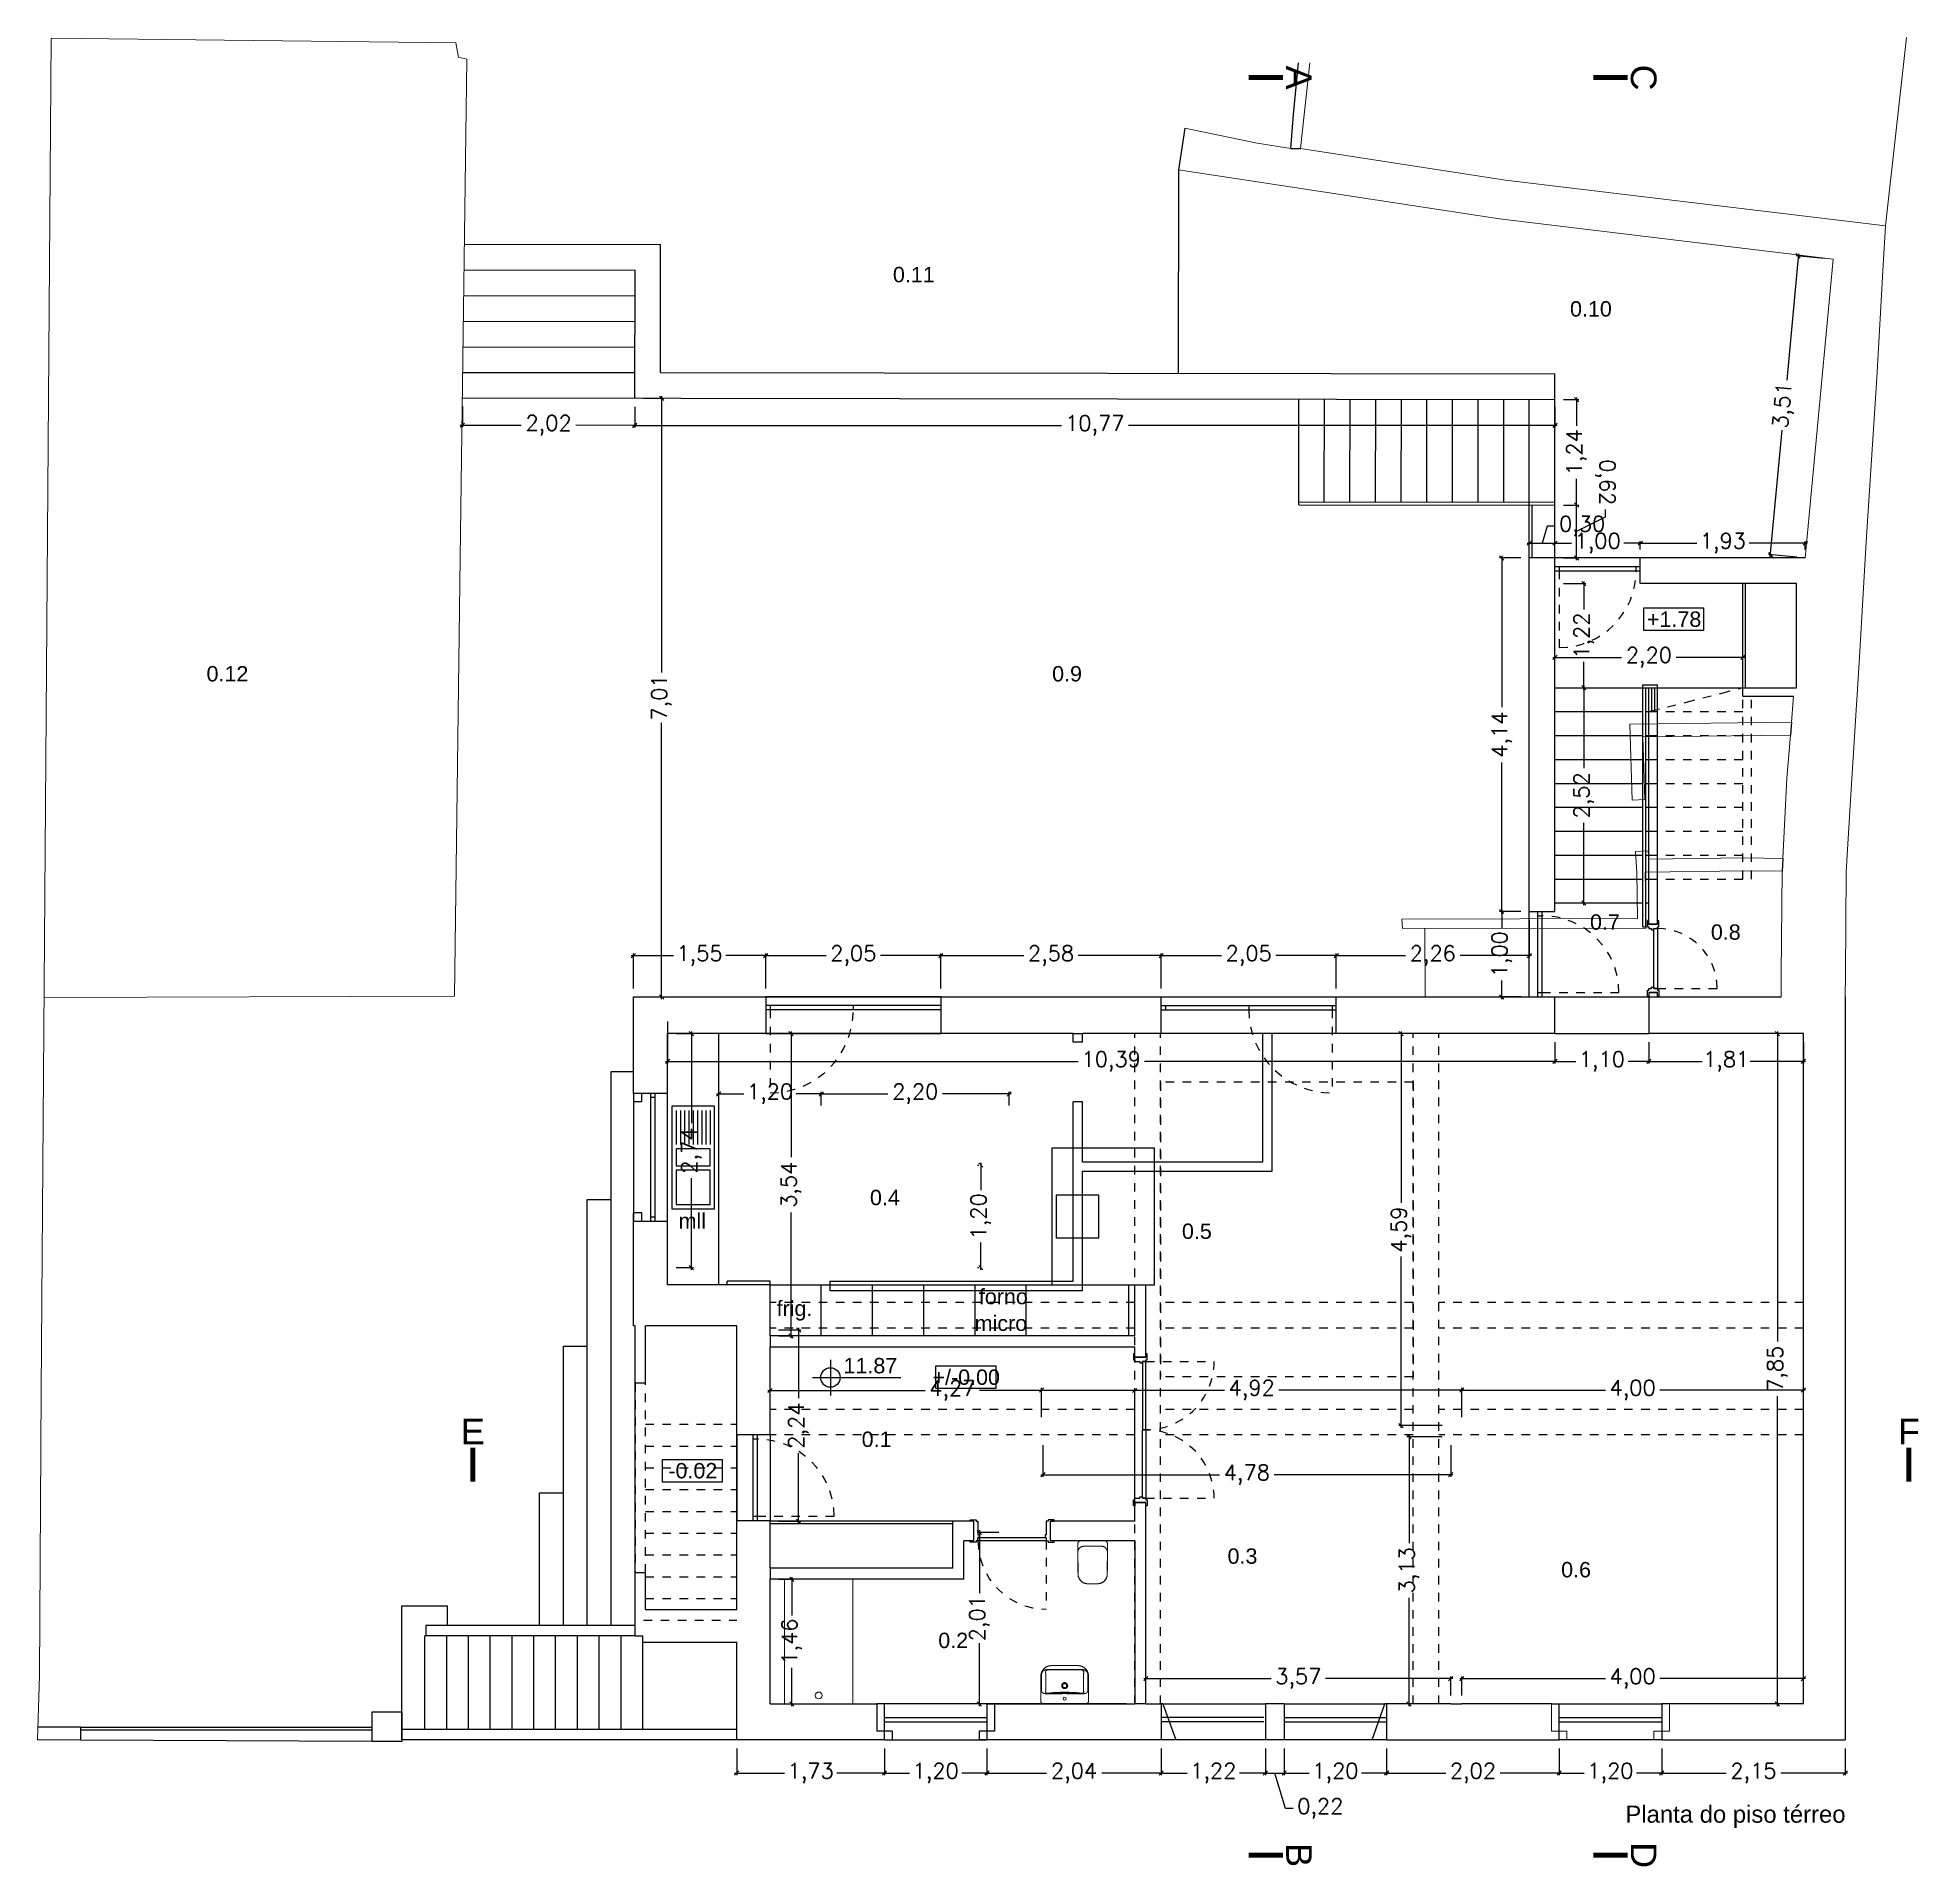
# Model space of a CAD drawing. Header units: millimetres. Extents: x 1778 to 2471, y 1406 to 1876.
# Drawn here: x 1827.65 to 1849.68, y 1645.15 to 1666.56 of the extents above; entities that cross this region are included whole.
import ezdxf
from ezdxf.enums import TextEntityAlignment as Align

# ---------------------------------------------------------------- set-up
doc = ezdxf.new("R2010")
doc.units = ezdxf.units.MM
for name, pattern in [('DASHDOT', [25.4, 12.7, -6.35, 0, -6.35]), ('DASHED', [19.05, 12.7, -6.35]), ('HIDDEN', [9.525, 6.35, -3.175])]:
    doc.linetypes.add(name, pattern=pattern)
for name, color, linetype in [('ARQ_CONSTRUIR_CORTE', 10, 'Continuous'), ('ARQ_CONSTRUIR_VISTA', 30, 'Continuous'), ('ARQ_CONTRUIR_VAOS', 40, 'Continuous'), ('ARQ_DEMOLIR_CORTE', 2, 'Continuous'), ('ARQ_EXISNTENTE_VISTA', 9, 'Continuous'), ('ARQ_EXISTENTE_CORTE', 6, 'Continuous'), ('ARQ_LINHA_CORTE', 4, 'Continuous'), ('ARQ_TEXTO', 3, 'Continuous'), ('LOC_CORTE', 6, 'Continuous')]:
    doc.layers.add(name, color=color, linetype=linetype)
for name, color, linetype, lineweight in [('ARQ_COTAS', 5, 'Continuous', 0), ('ARQ_SANITAROS', 42, 'Continuous', 0), ('construcao', 6, 'Continuous', 0)]:
    doc.layers.add(name, color=color, linetype=linetype, lineweight=lineweight)
doc.styles.add('ROMA1_20', font='romans.shx', dxfattribs={"height": 0.18})
doc.styles.get("Standard").update_dxf_attribs({"font": 'arial.ttf'})
doc.dimstyles.new('1_100', dxfattribs={"dimscale": 0.5, "dimtxt": 0.1, "dimasz": 0.1, "dimexe": 0.05, "dimexo": 0.2, "dimgap": 0.09, "dimtad": 0, "dimzin": 0, "dimtxsty": 'ROMA1_20', "dimblk": 'OBLIQUE', "dimcen": 0.1, "dimdle": 0.05, "dimazin": 0, "dimtfac": 1, "dimtofl": 0, "dimtmove": 1, "dimatfit": 3, "dimldrblk": 'DOTSMALL', "dimfxl": 0.075, "dimtolj": 1, "dimtzin": 0, "dimarcsym": 0})

# ---------------------------------------------------------------- blocks, each defined once
blk = doc.blocks.new('_Oblique')
at = {"color": 0, "linetype": 'ByBlock', "lineweight": -2}
blk.add_line((-0.5, -0.5), (0.5, 0.5), dxfattribs=at)
blk = doc.blocks.new('*D106')
at = {"layer": 'ARQ_COTAS', "color": 0, "lineweight": -2}
for p, q in [((1845.42, 1654.798), (1845.42, 1654.547)), ((1846.52, 1654.798), (1846.52, 1654.547)), ((1845.395, 1654.572), (1845.664, 1654.572)), ((1846.545, 1654.572), (1846.276, 1654.572))]:
    blk.add_line(p, q, dxfattribs=at)
at = {"layer": 'Defpoints', "color": 0}
for p in [(1845.42, 1654.898), (1846.52, 1654.898), (1846.52, 1654.572)]:
    blk.add_point(p, dxfattribs=at)
at = {"layer": 'ARQ_COTAS', "color": 0, "linetype": 'ByBlock', "lineweight": -2, "xscale": 0.05, "yscale": 0.05, "zscale": 0.05, "rotation": 180}
blk.add_blockref('_Oblique', (1845.42, 1654.572), dxfattribs=at)
at = {"layer": 'ARQ_COTAS', "color": 0, "linetype": 'ByBlock', "lineweight": -2, "xscale": 0.05, "yscale": 0.05, "zscale": 0.05}
blk.add_blockref('_Oblique', (1846.52, 1654.572), dxfattribs=at)
at = {"layer": 'ARQ_COTAS', "color": 0, "insert": (1845.97, 1654.572), "char_height": 0.18, "attachment_point": 5, "style": 'ROMA1_20'}
blk.add_mtext('\\A1;1,10', dxfattribs=at)
blk = doc.blocks.new('_DOTSMALL')
at = {"color": 0, "linetype": 'ByBlock', "const_width": 0.5}
blk.add_lwpolyline([(-0.0625, 0, 1), (0.0625, 0, 1)], format="xyb", close=True, dxfattribs=at)
blk = doc.blocks.new('*D107')
at = {"layer": 'ARQ_COTAS', "color": 0, "lineweight": -2}
for p, q in [((1846.52, 1654.798), (1846.52, 1654.547)), ((1848.33, 1654.798), (1848.33, 1654.547)), ((1846.495, 1654.572), (1847.144, 1654.572)), ((1848.355, 1654.572), (1847.706, 1654.572))]:
    blk.add_line(p, q, dxfattribs=at)
at = {"layer": 'Defpoints', "color": 0}
for p in [(1846.52, 1654.898), (1848.33, 1654.898), (1848.33, 1654.572)]:
    blk.add_point(p, dxfattribs=at)
at = {"layer": 'ARQ_COTAS', "color": 0, "linetype": 'ByBlock', "lineweight": -2, "xscale": 0.05, "yscale": 0.05, "zscale": 0.05, "rotation": 180}
blk.add_blockref('_Oblique', (1846.52, 1654.572), dxfattribs=at)
at = {"layer": 'ARQ_COTAS', "color": 0, "linetype": 'ByBlock', "lineweight": -2, "xscale": 0.05, "yscale": 0.05, "zscale": 0.05}
blk.add_blockref('_Oblique', (1848.33, 1654.572), dxfattribs=at)
at = {"layer": 'ARQ_COTAS', "color": 0, "insert": (1847.425, 1654.572), "char_height": 0.18, "attachment_point": 5, "style": 'ROMA1_20'}
blk.add_mtext('\\A1;1,81', dxfattribs=at)
blk = doc.blocks.new('*D108')
at = {"layer": 'ARQ_COTAS', "color": 0, "lineweight": -2}
for p, q in [((1844.305, 1647.345), (1846.011, 1647.345)), ((1844.33, 1647.148), (1844.33, 1647.37)), ((1848.355, 1647.345), (1846.649, 1647.345)), ((1848.33, 1647.148), (1848.33, 1647.37))]:
    blk.add_line(p, q, dxfattribs=at)
at = {"layer": 'Defpoints', "color": 0}
for p in [(1848.33, 1647.345), (1844.33, 1647.048), (1848.33, 1647.048)]:
    blk.add_point(p, dxfattribs=at)
at = {"layer": 'ARQ_COTAS', "color": 0, "linetype": 'ByBlock', "lineweight": -2, "xscale": 0.05, "yscale": 0.05, "zscale": 0.05, "rotation": 180}
blk.add_blockref('_Oblique', (1844.33, 1647.345), dxfattribs=at)
at = {"layer": 'ARQ_COTAS', "color": 0, "linetype": 'ByBlock', "lineweight": -2, "xscale": 0.05, "yscale": 0.05, "zscale": 0.05}
blk.add_blockref('_Oblique', (1848.33, 1647.345), dxfattribs=at)
at = {"layer": 'ARQ_COTAS', "color": 0, "insert": (1846.33, 1647.345), "char_height": 0.18, "attachment_point": 5, "style": 'ROMA1_20'}
blk.add_mtext('\\A1;4,00', dxfattribs=at)
blk = doc.blocks.new('*D109')
at = {"layer": 'ARQ_COTAS', "color": 0, "lineweight": -2}
for p, q in [((1840.605, 1647.345), (1842.096, 1647.345)), ((1840.63, 1647.148), (1840.63, 1647.37)), ((1844.225, 1647.345), (1842.734, 1647.345)), ((1844.2, 1647.148), (1844.2, 1647.37))]:
    blk.add_line(p, q, dxfattribs=at)
at = {"layer": 'Defpoints', "color": 0}
for p in [(1844.2, 1647.345), (1840.63, 1647.048), (1844.2, 1647.048)]:
    blk.add_point(p, dxfattribs=at)
at = {"layer": 'ARQ_COTAS', "color": 0, "linetype": 'ByBlock', "lineweight": -2, "xscale": 0.05, "yscale": 0.05, "zscale": 0.05, "rotation": 180}
blk.add_blockref('_Oblique', (1840.63, 1647.345), dxfattribs=at)
at = {"layer": 'ARQ_COTAS', "color": 0, "linetype": 'ByBlock', "lineweight": -2, "xscale": 0.05, "yscale": 0.05, "zscale": 0.05}
blk.add_blockref('_Oblique', (1844.2, 1647.345), dxfattribs=at)
at = {"layer": 'ARQ_COTAS', "color": 0, "insert": (1842.415, 1647.345), "char_height": 0.18, "attachment_point": 5, "style": 'ROMA1_20'}
blk.add_mtext('\\A1;3,57', dxfattribs=at)
blk = doc.blocks.new('*D110')
at = {"layer": 'ARQ_COTAS', "color": 0, "lineweight": -2}
for p, q in [((1836.33, 1648.508), (1836.51, 1648.508)), ((1836.485, 1648.533), (1836.485, 1648.084)), ((1836.485, 1647.023), (1836.485, 1647.471)), ((1836.33, 1647.048), (1836.51, 1647.048))]:
    blk.add_line(p, q, dxfattribs=at)
at = {"layer": 'Defpoints', "color": 0}
for p in [(1836.23, 1648.508), (1836.23, 1647.048), (1836.485, 1647.048)]:
    blk.add_point(p, dxfattribs=at)
at = {"layer": 'ARQ_COTAS', "color": 0, "linetype": 'ByBlock', "lineweight": -2, "xscale": 0.05, "yscale": 0.05, "zscale": 0.05}
for p, rotation in [((1836.485, 1648.508), 90), ((1836.485, 1647.048), 270)]:
    blk.add_blockref('_Oblique', p, dxfattribs=dict(at, rotation=rotation))
at = {"layer": 'ARQ_COTAS', "color": 0, "insert": (1836.485, 1647.778), "char_height": 0.18, "attachment_point": 5, "rotation": 90, "style": 'ROMA1_20'}
blk.add_mtext('\\A1;1,46', dxfattribs=at)
blk = doc.blocks.new('*D111')
at = {"layer": 'ARQ_COTAS', "color": 0, "lineweight": -2}
for p, q in [((1835.84, 1646.528), (1835.84, 1646.214)), ((1837.57, 1646.528), (1837.57, 1646.214)), ((1835.815, 1646.239), (1836.399, 1646.239)), ((1837.595, 1646.239), (1837.011, 1646.239))]:
    blk.add_line(p, q, dxfattribs=at)
at = {"layer": 'Defpoints', "color": 0}
for p in [(1835.84, 1646.628), (1837.57, 1646.628), (1837.57, 1646.239)]:
    blk.add_point(p, dxfattribs=at)
at = {"layer": 'ARQ_COTAS', "color": 0, "linetype": 'ByBlock', "lineweight": -2, "xscale": 0.05, "yscale": 0.05, "zscale": 0.05, "rotation": 180}
blk.add_blockref('_Oblique', (1835.84, 1646.239), dxfattribs=at)
at = {"layer": 'ARQ_COTAS', "color": 0, "linetype": 'ByBlock', "lineweight": -2, "xscale": 0.05, "yscale": 0.05, "zscale": 0.05}
blk.add_blockref('_Oblique', (1837.57, 1646.239), dxfattribs=at)
at = {"layer": 'ARQ_COTAS', "color": 0, "insert": (1836.705, 1646.239), "char_height": 0.18, "attachment_point": 5, "style": 'ROMA1_20'}
blk.add_mtext('\\A1;1,73', dxfattribs=at)
blk = doc.blocks.new('*D112')
at = {"layer": 'ARQ_COTAS', "color": 0, "lineweight": -2}
for p, q in [((1837.57, 1646.528), (1837.57, 1646.214)), ((1838.77, 1646.528), (1838.77, 1646.214)), ((1837.545, 1646.239), (1837.864, 1646.239)), ((1838.795, 1646.239), (1838.476, 1646.239))]:
    blk.add_line(p, q, dxfattribs=at)
at = {"layer": 'Defpoints', "color": 0}
for p in [(1837.57, 1646.628), (1838.77, 1646.628), (1838.77, 1646.239)]:
    blk.add_point(p, dxfattribs=at)
at = {"layer": 'ARQ_COTAS', "color": 0, "linetype": 'ByBlock', "lineweight": -2, "xscale": 0.05, "yscale": 0.05, "zscale": 0.05, "rotation": 180}
blk.add_blockref('_Oblique', (1837.57, 1646.239), dxfattribs=at)
at = {"layer": 'ARQ_COTAS', "color": 0, "linetype": 'ByBlock', "lineweight": -2, "xscale": 0.05, "yscale": 0.05, "zscale": 0.05}
blk.add_blockref('_Oblique', (1838.77, 1646.239), dxfattribs=at)
at = {"layer": 'ARQ_COTAS', "color": 0, "insert": (1838.17, 1646.239), "char_height": 0.18, "attachment_point": 5, "style": 'ROMA1_20'}
blk.add_mtext('\\A1;1,20', dxfattribs=at)
blk = doc.blocks.new('*D113')
at = {"layer": 'ARQ_COTAS', "color": 0, "lineweight": -2}
for p, q in [((1838.77, 1646.528), (1838.77, 1646.214)), ((1840.81, 1646.528), (1840.81, 1646.214)), ((1838.745, 1646.239), (1839.466, 1646.239)), ((1840.835, 1646.239), (1840.114, 1646.239))]:
    blk.add_line(p, q, dxfattribs=at)
at = {"layer": 'Defpoints', "color": 0}
for p in [(1838.77, 1646.628), (1840.81, 1646.628), (1840.81, 1646.239)]:
    blk.add_point(p, dxfattribs=at)
at = {"layer": 'ARQ_COTAS', "color": 0, "linetype": 'ByBlock', "lineweight": -2, "xscale": 0.05, "yscale": 0.05, "zscale": 0.05, "rotation": 180}
blk.add_blockref('_Oblique', (1838.77, 1646.239), dxfattribs=at)
at = {"layer": 'ARQ_COTAS', "color": 0, "linetype": 'ByBlock', "lineweight": -2, "xscale": 0.05, "yscale": 0.05, "zscale": 0.05}
blk.add_blockref('_Oblique', (1840.81, 1646.239), dxfattribs=at)
at = {"layer": 'ARQ_COTAS', "color": 0, "insert": (1839.79, 1646.239), "char_height": 0.18, "attachment_point": 5, "style": 'ROMA1_20'}
blk.add_mtext('\\A1;2,04', dxfattribs=at)
blk = doc.blocks.new('*D114')
at = {"layer": 'ARQ_COTAS', "color": 0, "lineweight": -2}
for p, q in [((1840.81, 1646.528), (1840.81, 1646.214)), ((1842.03, 1646.528), (1842.03, 1646.214)), ((1840.785, 1646.239), (1841.114, 1646.239)), ((1842.055, 1646.239), (1841.726, 1646.239))]:
    blk.add_line(p, q, dxfattribs=at)
at = {"layer": 'Defpoints', "color": 0}
for p in [(1840.81, 1646.628), (1842.03, 1646.628), (1842.03, 1646.239)]:
    blk.add_point(p, dxfattribs=at)
at = {"layer": 'ARQ_COTAS', "color": 0, "linetype": 'ByBlock', "lineweight": -2, "xscale": 0.05, "yscale": 0.05, "zscale": 0.05, "rotation": 180}
blk.add_blockref('_Oblique', (1840.81, 1646.239), dxfattribs=at)
at = {"layer": 'ARQ_COTAS', "color": 0, "linetype": 'ByBlock', "lineweight": -2, "xscale": 0.05, "yscale": 0.05, "zscale": 0.05}
blk.add_blockref('_Oblique', (1842.03, 1646.239), dxfattribs=at)
at = {"layer": 'ARQ_COTAS', "color": 0, "insert": (1841.42, 1646.239), "char_height": 0.18, "attachment_point": 5, "style": 'ROMA1_20'}
blk.add_mtext('\\A1;1,22', dxfattribs=at)
blk = doc.blocks.new('*D115')
at = {"layer": 'ARQ_COTAS', "color": 0, "lineweight": -2}
for p, q in [((1842.03, 1646.528), (1842.03, 1646.214)), ((1842.25, 1646.528), (1842.25, 1646.214)), ((1842.005, 1646.239), (1842.275, 1646.239)), ((1842.264, 1645.825), (1842.14, 1646.239)), ((1842.354, 1645.825), (1842.264, 1645.825))]:
    blk.add_line(p, q, dxfattribs=at)
at = {"layer": 'Defpoints', "color": 0}
for p in [(1842.03, 1646.628), (1842.25, 1646.628), (1842.25, 1646.239)]:
    blk.add_point(p, dxfattribs=at)
at = {"layer": 'ARQ_COTAS', "color": 0, "linetype": 'ByBlock', "lineweight": -2, "xscale": 0.05, "yscale": 0.05, "zscale": 0.05, "rotation": 180}
blk.add_blockref('_Oblique', (1842.03, 1646.239), dxfattribs=at)
at = {"layer": 'ARQ_COTAS', "color": 0, "linetype": 'ByBlock', "lineweight": -2, "xscale": 0.05, "yscale": 0.05, "zscale": 0.05}
blk.add_blockref('_Oblique', (1842.25, 1646.239), dxfattribs=at)
at = {"layer": 'ARQ_COTAS', "color": 0, "insert": (1842.673, 1645.825), "char_height": 0.18, "attachment_point": 5, "style": 'ROMA1_20'}
blk.add_mtext('\\A1;0,22', dxfattribs=at)
blk = doc.blocks.new('*D116')
at = {"layer": 'ARQ_COTAS', "color": 0, "lineweight": -2}
for p, q in [((1842.25, 1646.528), (1842.25, 1646.214)), ((1843.45, 1646.528), (1843.45, 1646.214)), ((1842.225, 1646.239), (1842.544, 1646.239)), ((1843.475, 1646.239), (1843.156, 1646.239))]:
    blk.add_line(p, q, dxfattribs=at)
at = {"layer": 'Defpoints', "color": 0}
for p in [(1842.25, 1646.628), (1843.45, 1646.628), (1843.45, 1646.239)]:
    blk.add_point(p, dxfattribs=at)
at = {"layer": 'ARQ_COTAS', "color": 0, "linetype": 'ByBlock', "lineweight": -2, "xscale": 0.05, "yscale": 0.05, "zscale": 0.05, "rotation": 180}
blk.add_blockref('_Oblique', (1842.25, 1646.239), dxfattribs=at)
at = {"layer": 'ARQ_COTAS', "color": 0, "linetype": 'ByBlock', "lineweight": -2, "xscale": 0.05, "yscale": 0.05, "zscale": 0.05}
blk.add_blockref('_Oblique', (1843.45, 1646.239), dxfattribs=at)
at = {"layer": 'ARQ_COTAS', "color": 0, "insert": (1842.85, 1646.239), "char_height": 0.18, "attachment_point": 5, "style": 'ROMA1_20'}
blk.add_mtext('\\A1;1,20', dxfattribs=at)
blk = doc.blocks.new('*D117')
at = {"layer": 'ARQ_COTAS', "color": 0, "lineweight": -2}
for p, q in [((1843.45, 1646.528), (1843.45, 1646.214)), ((1845.47, 1646.528), (1845.47, 1646.214)), ((1843.425, 1646.239), (1844.141, 1646.239)), ((1845.495, 1646.239), (1844.779, 1646.239))]:
    blk.add_line(p, q, dxfattribs=at)
at = {"layer": 'Defpoints', "color": 0}
for p in [(1843.45, 1646.628), (1845.47, 1646.628), (1845.47, 1646.239)]:
    blk.add_point(p, dxfattribs=at)
at = {"layer": 'ARQ_COTAS', "color": 0, "linetype": 'ByBlock', "lineweight": -2, "xscale": 0.05, "yscale": 0.05, "zscale": 0.05, "rotation": 180}
blk.add_blockref('_Oblique', (1843.45, 1646.239), dxfattribs=at)
at = {"layer": 'ARQ_COTAS', "color": 0, "linetype": 'ByBlock', "lineweight": -2, "xscale": 0.05, "yscale": 0.05, "zscale": 0.05}
blk.add_blockref('_Oblique', (1845.47, 1646.239), dxfattribs=at)
at = {"layer": 'ARQ_COTAS', "color": 0, "insert": (1844.46, 1646.239), "char_height": 0.18, "attachment_point": 5, "style": 'ROMA1_20'}
blk.add_mtext('\\A1;2,02', dxfattribs=at)
blk = doc.blocks.new('*D118')
at = {"layer": 'ARQ_COTAS', "color": 0, "lineweight": -2}
for p, q in [((1845.47, 1646.528), (1845.47, 1646.214)), ((1846.67, 1646.528), (1846.67, 1646.214)), ((1845.445, 1646.239), (1845.764, 1646.239)), ((1846.695, 1646.239), (1846.376, 1646.239))]:
    blk.add_line(p, q, dxfattribs=at)
at = {"layer": 'Defpoints', "color": 0}
for p in [(1845.47, 1646.628), (1846.67, 1646.628), (1846.67, 1646.239)]:
    blk.add_point(p, dxfattribs=at)
at = {"layer": 'ARQ_COTAS', "color": 0, "linetype": 'ByBlock', "lineweight": -2, "xscale": 0.05, "yscale": 0.05, "zscale": 0.05, "rotation": 180}
blk.add_blockref('_Oblique', (1845.47, 1646.239), dxfattribs=at)
at = {"layer": 'ARQ_COTAS', "color": 0, "linetype": 'ByBlock', "lineweight": -2, "xscale": 0.05, "yscale": 0.05, "zscale": 0.05}
blk.add_blockref('_Oblique', (1846.67, 1646.239), dxfattribs=at)
at = {"layer": 'ARQ_COTAS', "color": 0, "insert": (1846.07, 1646.239), "char_height": 0.18, "attachment_point": 5, "style": 'ROMA1_20'}
blk.add_mtext('\\A1;1,20', dxfattribs=at)
blk = doc.blocks.new('*D119')
at = {"layer": 'ARQ_COTAS', "color": 0, "lineweight": -2}
for p, q in [((1846.67, 1646.528), (1846.67, 1646.214)), ((1848.82, 1646.528), (1848.82, 1646.214)), ((1846.645, 1646.239), (1847.426, 1646.239)), ((1848.845, 1646.239), (1848.064, 1646.239))]:
    blk.add_line(p, q, dxfattribs=at)
at = {"layer": 'Defpoints', "color": 0}
for p in [(1846.67, 1646.628), (1848.82, 1646.628), (1848.82, 1646.239)]:
    blk.add_point(p, dxfattribs=at)
at = {"layer": 'ARQ_COTAS', "color": 0, "linetype": 'ByBlock', "lineweight": -2, "xscale": 0.05, "yscale": 0.05, "zscale": 0.05, "rotation": 180}
blk.add_blockref('_Oblique', (1846.67, 1646.239), dxfattribs=at)
at = {"layer": 'ARQ_COTAS', "color": 0, "linetype": 'ByBlock', "lineweight": -2, "xscale": 0.05, "yscale": 0.05, "zscale": 0.05}
blk.add_blockref('_Oblique', (1848.82, 1646.239), dxfattribs=at)
at = {"layer": 'ARQ_COTAS', "color": 0, "insert": (1847.745, 1646.239), "char_height": 0.18, "attachment_point": 5, "style": 'ROMA1_20'}
blk.add_mtext('\\A1;2,15', dxfattribs=at)
blk = doc.blocks.new('*D120')
at = {"layer": 'ARQ_COTAS', "color": 0, "lineweight": -2}
for p, q in [((1845.12, 1660.568), (1845.12, 1660.666)), ((1845.33, 1660.841), (1845.27, 1660.641)), ((1845.42, 1660.841), (1845.33, 1660.841)), ((1845.42, 1660.568), (1845.42, 1660.666)), ((1845.095, 1660.641), (1845.445, 1660.641))]:
    blk.add_line(p, q, dxfattribs=at)
at = {"layer": 'Defpoints', "color": 0}
for p in [(1845.12, 1660.468), (1845.42, 1660.641), (1845.42, 1660.468)]:
    blk.add_point(p, dxfattribs=at)
at = {"layer": 'ARQ_COTAS', "color": 0, "linetype": 'ByBlock', "lineweight": -2, "xscale": 0.05, "yscale": 0.05, "zscale": 0.05, "rotation": 180}
blk.add_blockref('_Oblique', (1845.12, 1660.641), dxfattribs=at)
at = {"layer": 'ARQ_COTAS', "color": 0, "linetype": 'ByBlock', "lineweight": -2, "xscale": 0.05, "yscale": 0.05, "zscale": 0.05}
blk.add_blockref('_Oblique', (1845.42, 1660.641), dxfattribs=at)
at = {"layer": 'ARQ_COTAS', "color": 0, "insert": (1845.739, 1660.841), "char_height": 0.18, "attachment_point": 5, "style": 'ROMA1_20'}
blk.add_mtext('\\A1;0,30', dxfattribs=at)
blk = doc.blocks.new('*D121')
at = {"layer": 'ARQ_COTAS', "color": 0, "lineweight": -2}
for p, q in [((1845.42, 1660.568), (1845.42, 1660.666)), ((1846.42, 1660.568), (1846.42, 1660.666)), ((1845.395, 1660.641), (1845.614, 1660.641)), ((1846.445, 1660.641), (1846.226, 1660.641))]:
    blk.add_line(p, q, dxfattribs=at)
at = {"layer": 'Defpoints', "color": 0}
for p in [(1845.42, 1660.468), (1846.42, 1660.641), (1846.42, 1660.468)]:
    blk.add_point(p, dxfattribs=at)
at = {"layer": 'ARQ_COTAS', "color": 0, "linetype": 'ByBlock', "lineweight": -2, "xscale": 0.05, "yscale": 0.05, "zscale": 0.05, "rotation": 180}
blk.add_blockref('_Oblique', (1845.42, 1660.641), dxfattribs=at)
at = {"layer": 'ARQ_COTAS', "color": 0, "linetype": 'ByBlock', "lineweight": -2, "xscale": 0.05, "yscale": 0.05, "zscale": 0.05}
blk.add_blockref('_Oblique', (1846.42, 1660.641), dxfattribs=at)
at = {"layer": 'ARQ_COTAS', "color": 0, "insert": (1845.92, 1660.641), "char_height": 0.18, "attachment_point": 5, "style": 'ROMA1_20'}
blk.add_mtext('\\A1;1,00', dxfattribs=at)
blk = doc.blocks.new('*D122')
at = {"layer": 'ARQ_COTAS', "color": 0, "lineweight": -2}
for p, q in [((1845.52, 1660.168), (1845.784, 1660.168)), ((1845.759, 1660.193), (1845.759, 1659.864)), ((1845.759, 1658.923), (1845.759, 1659.251)), ((1845.52, 1658.948), (1845.784, 1658.948))]:
    blk.add_line(p, q, dxfattribs=at)
at = {"layer": 'Defpoints', "color": 0}
for p in [(1845.42, 1660.168), (1845.42, 1658.948), (1845.759, 1658.948)]:
    blk.add_point(p, dxfattribs=at)
at = {"layer": 'ARQ_COTAS', "color": 0, "linetype": 'ByBlock', "lineweight": -2, "xscale": 0.05, "yscale": 0.05, "zscale": 0.05}
for p, rotation in [((1845.759, 1660.168), 90), ((1845.759, 1658.948), 270)]:
    blk.add_blockref('_Oblique', p, dxfattribs=dict(at, rotation=rotation))
at = {"layer": 'ARQ_COTAS', "color": 0, "insert": (1845.759, 1659.558), "char_height": 0.18, "attachment_point": 5, "rotation": 90, "style": 'ROMA1_20'}
blk.add_mtext('\\A1;1,22', dxfattribs=at)
blk = doc.blocks.new('*D123')
at = {"layer": 'ARQ_COTAS', "color": 0, "lineweight": -2}
for p, q in [((1845.52, 1658.948), (1845.784, 1658.948)), ((1845.759, 1658.973), (1845.759, 1658.007)), ((1845.759, 1656.403), (1845.759, 1657.368)), ((1845.52, 1656.428), (1845.784, 1656.428))]:
    blk.add_line(p, q, dxfattribs=at)
at = {"layer": 'Defpoints', "color": 0}
for p in [(1845.42, 1658.948), (1845.42, 1656.428), (1845.759, 1656.428)]:
    blk.add_point(p, dxfattribs=at)
at = {"layer": 'ARQ_COTAS', "color": 0, "linetype": 'ByBlock', "lineweight": -2, "xscale": 0.05, "yscale": 0.05, "zscale": 0.05}
for p, rotation in [((1845.759, 1658.948), 90), ((1845.759, 1656.428), 270)]:
    blk.add_blockref('_Oblique', p, dxfattribs=dict(at, rotation=rotation))
at = {"layer": 'ARQ_COTAS', "color": 0, "insert": (1845.759, 1657.688), "char_height": 0.18, "attachment_point": 5, "rotation": 90, "style": 'ROMA1_20'}
blk.add_mtext('\\A1;2,52', dxfattribs=at)
blk = doc.blocks.new('*D124')
at = {"layer": 'ARQ_COTAS', "color": 0, "lineweight": -2}
for p, q in [((1845.42, 1659.089), (1845.42, 1659.329)), ((1847.62, 1659.089), (1847.62, 1659.329)), ((1845.395, 1659.304), (1846.201, 1659.304)), ((1847.645, 1659.304), (1846.839, 1659.304))]:
    blk.add_line(p, q, dxfattribs=at)
at = {"layer": 'Defpoints', "color": 0}
for p in [(1847.62, 1659.304), (1845.42, 1658.989), (1847.62, 1658.989)]:
    blk.add_point(p, dxfattribs=at)
at = {"layer": 'ARQ_COTAS', "color": 0, "linetype": 'ByBlock', "lineweight": -2, "xscale": 0.05, "yscale": 0.05, "zscale": 0.05, "rotation": 180}
blk.add_blockref('_Oblique', (1845.42, 1659.304), dxfattribs=at)
at = {"layer": 'ARQ_COTAS', "color": 0, "linetype": 'ByBlock', "lineweight": -2, "xscale": 0.05, "yscale": 0.05, "zscale": 0.05}
blk.add_blockref('_Oblique', (1847.62, 1659.304), dxfattribs=at)
at = {"layer": 'ARQ_COTAS', "color": 0, "insert": (1846.52, 1659.304), "char_height": 0.18, "attachment_point": 5, "style": 'ROMA1_20'}
blk.add_mtext('\\A1;2,20', dxfattribs=at)
blk = doc.blocks.new('*D125')
at = {"layer": 'ARQ_COTAS', "color": 0, "lineweight": -2}
for p, q in [((1843.619, 1654.923), (1843.619, 1652.918)), ((1845.32, 1654.898), (1843.594, 1654.898)), ((1843.619, 1650.283), (1843.619, 1652.288)), ((1844.1, 1650.308), (1843.594, 1650.308))]:
    blk.add_line(p, q, dxfattribs=at)
at = {"layer": 'Defpoints', "color": 0}
for p in [(1843.619, 1654.898), (1845.42, 1654.898), (1844.2, 1650.308)]:
    blk.add_point(p, dxfattribs=at)
at = {"layer": 'ARQ_COTAS', "color": 0, "linetype": 'ByBlock', "lineweight": -2, "xscale": 0.05, "yscale": 0.05, "zscale": 0.05}
for p, rotation in [((1843.619, 1654.898), 90), ((1843.619, 1650.308), 270)]:
    blk.add_blockref('_Oblique', p, dxfattribs=dict(at, rotation=rotation))
at = {"layer": 'ARQ_COTAS', "color": 0, "insert": (1843.619, 1652.603), "char_height": 0.18, "attachment_point": 5, "rotation": 90, "style": 'ROMA1_20'}
blk.add_mtext('\\A1;4,59', dxfattribs=at)
blk = doc.blocks.new('*D126')
at = {"layer": 'ARQ_COTAS', "color": 0, "lineweight": -2}
for p, q in [((1834.605, 1655.811), (1835.099, 1655.811)), ((1834.63, 1655.428), (1834.63, 1655.836)), ((1836.205, 1655.811), (1835.711, 1655.811)), ((1836.18, 1655.428), (1836.18, 1655.836))]:
    blk.add_line(p, q, dxfattribs=at)
at = {"layer": 'Defpoints', "color": 0}
for p in [(1836.18, 1655.811), (1834.63, 1655.328), (1836.18, 1655.328)]:
    blk.add_point(p, dxfattribs=at)
at = {"layer": 'ARQ_COTAS', "color": 0, "linetype": 'ByBlock', "lineweight": -2, "xscale": 0.05, "yscale": 0.05, "zscale": 0.05, "rotation": 180}
blk.add_blockref('_Oblique', (1834.63, 1655.811), dxfattribs=at)
at = {"layer": 'ARQ_COTAS', "color": 0, "linetype": 'ByBlock', "lineweight": -2, "xscale": 0.05, "yscale": 0.05, "zscale": 0.05}
blk.add_blockref('_Oblique', (1836.18, 1655.811), dxfattribs=at)
at = {"layer": 'ARQ_COTAS', "color": 0, "insert": (1835.405, 1655.811), "char_height": 0.18, "attachment_point": 5, "style": 'ROMA1_20'}
blk.add_mtext('\\A1;1,55', dxfattribs=at)
blk = doc.blocks.new('*D127')
at = {"layer": 'ARQ_COTAS', "color": 0, "lineweight": -2}
for p, q in [((1836.155, 1655.811), (1836.886, 1655.811)), ((1836.18, 1655.428), (1836.18, 1655.836)), ((1838.255, 1655.811), (1837.524, 1655.811)), ((1838.23, 1655.428), (1838.23, 1655.836))]:
    blk.add_line(p, q, dxfattribs=at)
at = {"layer": 'Defpoints', "color": 0}
for p in [(1838.23, 1655.811), (1836.18, 1655.328), (1838.23, 1655.328)]:
    blk.add_point(p, dxfattribs=at)
at = {"layer": 'ARQ_COTAS', "color": 0, "linetype": 'ByBlock', "lineweight": -2, "xscale": 0.05, "yscale": 0.05, "zscale": 0.05, "rotation": 180}
blk.add_blockref('_Oblique', (1836.18, 1655.811), dxfattribs=at)
at = {"layer": 'ARQ_COTAS', "color": 0, "linetype": 'ByBlock', "lineweight": -2, "xscale": 0.05, "yscale": 0.05, "zscale": 0.05}
blk.add_blockref('_Oblique', (1838.23, 1655.811), dxfattribs=at)
at = {"layer": 'ARQ_COTAS', "color": 0, "insert": (1837.205, 1655.811), "char_height": 0.18, "attachment_point": 5, "style": 'ROMA1_20'}
blk.add_mtext('\\A1;2,05', dxfattribs=at)
blk = doc.blocks.new('*D128')
at = {"layer": 'ARQ_COTAS', "color": 0, "lineweight": -2}
for p, q in [((1838.205, 1655.811), (1839.201, 1655.811)), ((1838.23, 1655.428), (1838.23, 1655.836)), ((1840.835, 1655.811), (1839.839, 1655.811)), ((1840.81, 1655.428), (1840.81, 1655.836))]:
    blk.add_line(p, q, dxfattribs=at)
at = {"layer": 'Defpoints', "color": 0}
for p in [(1840.81, 1655.811), (1838.23, 1655.328), (1840.81, 1655.328)]:
    blk.add_point(p, dxfattribs=at)
at = {"layer": 'ARQ_COTAS', "color": 0, "linetype": 'ByBlock', "lineweight": -2, "xscale": 0.05, "yscale": 0.05, "zscale": 0.05, "rotation": 180}
blk.add_blockref('_Oblique', (1838.23, 1655.811), dxfattribs=at)
at = {"layer": 'ARQ_COTAS', "color": 0, "linetype": 'ByBlock', "lineweight": -2, "xscale": 0.05, "yscale": 0.05, "zscale": 0.05}
blk.add_blockref('_Oblique', (1840.81, 1655.811), dxfattribs=at)
at = {"layer": 'ARQ_COTAS', "color": 0, "insert": (1839.52, 1655.811), "char_height": 0.18, "attachment_point": 5, "style": 'ROMA1_20'}
blk.add_mtext('\\A1;2,58', dxfattribs=at)
blk = doc.blocks.new('*D129')
at = {"layer": 'ARQ_COTAS', "color": 0, "lineweight": -2}
for p, q in [((1840.785, 1655.811), (1841.516, 1655.811)), ((1840.81, 1655.428), (1840.81, 1655.836)), ((1842.885, 1655.811), (1842.154, 1655.811)), ((1842.86, 1655.428), (1842.86, 1655.836))]:
    blk.add_line(p, q, dxfattribs=at)
at = {"layer": 'Defpoints', "color": 0}
for p in [(1842.86, 1655.811), (1840.81, 1655.328), (1842.86, 1655.328)]:
    blk.add_point(p, dxfattribs=at)
at = {"layer": 'ARQ_COTAS', "color": 0, "linetype": 'ByBlock', "lineweight": -2, "xscale": 0.05, "yscale": 0.05, "zscale": 0.05, "rotation": 180}
blk.add_blockref('_Oblique', (1840.81, 1655.811), dxfattribs=at)
at = {"layer": 'ARQ_COTAS', "color": 0, "linetype": 'ByBlock', "lineweight": -2, "xscale": 0.05, "yscale": 0.05, "zscale": 0.05}
blk.add_blockref('_Oblique', (1842.86, 1655.811), dxfattribs=at)
at = {"layer": 'ARQ_COTAS', "color": 0, "insert": (1841.835, 1655.811), "char_height": 0.18, "attachment_point": 5, "style": 'ROMA1_20'}
blk.add_mtext('\\A1;2,05', dxfattribs=at)
blk = doc.blocks.new('*D130')
at = {"layer": 'ARQ_COTAS', "color": 0, "lineweight": -2}
for p, q in [((1845.12, 1656.228), (1845.12, 1655.786)), ((1842.835, 1655.811), (1843.671, 1655.811)), ((1842.86, 1655.428), (1842.86, 1655.836)), ((1845.145, 1655.811), (1844.309, 1655.811))]:
    blk.add_line(p, q, dxfattribs=at)
at = {"layer": 'Defpoints', "color": 0}
for p in [(1845.12, 1656.328), (1845.12, 1655.811), (1842.86, 1655.328)]:
    blk.add_point(p, dxfattribs=at)
at = {"layer": 'ARQ_COTAS', "color": 0, "linetype": 'ByBlock', "lineweight": -2, "xscale": 0.05, "yscale": 0.05, "zscale": 0.05, "rotation": 180}
blk.add_blockref('_Oblique', (1842.86, 1655.811), dxfattribs=at)
at = {"layer": 'ARQ_COTAS', "color": 0, "linetype": 'ByBlock', "lineweight": -2, "xscale": 0.05, "yscale": 0.05, "zscale": 0.05}
blk.add_blockref('_Oblique', (1845.12, 1655.811), dxfattribs=at)
at = {"layer": 'ARQ_COTAS', "color": 0, "insert": (1843.99, 1655.811), "char_height": 0.18, "attachment_point": 5, "style": 'ROMA1_20'}
blk.add_mtext('\\A1;2,26', dxfattribs=at)
blk = doc.blocks.new('*D131')
at = {"layer": 'ARQ_COTAS', "color": 0, "lineweight": -2}
for p, q in [((1845.02, 1656.328), (1844.773, 1656.328)), ((1844.798, 1656.353), (1844.798, 1656.134)), ((1844.798, 1655.303), (1844.798, 1655.521)), ((1845.02, 1655.328), (1844.773, 1655.328))]:
    blk.add_line(p, q, dxfattribs=at)
at = {"layer": 'Defpoints', "color": 0}
for p in [(1845.12, 1656.328), (1844.798, 1655.328), (1845.12, 1655.328)]:
    blk.add_point(p, dxfattribs=at)
at = {"layer": 'ARQ_COTAS', "color": 0, "linetype": 'ByBlock', "lineweight": -2, "xscale": 0.05, "yscale": 0.05, "zscale": 0.05}
for p, rotation in [((1844.798, 1656.328), 90), ((1844.798, 1655.328), 270)]:
    blk.add_blockref('_Oblique', p, dxfattribs=dict(at, rotation=rotation))
at = {"layer": 'ARQ_COTAS', "color": 0, "insert": (1844.798, 1655.828), "char_height": 0.18, "attachment_point": 5, "rotation": 90, "style": 'ROMA1_20'}
blk.add_mtext('\\A1;1,00', dxfattribs=at)
blk = doc.blocks.new('*D132')
at = {"layer": 'ARQ_COTAS', "color": 0, "lineweight": -2}
for p, q in [((1846.42, 1660.568), (1846.42, 1660.666)), ((1848.352, 1660.568), (1848.352, 1660.666)), ((1846.395, 1660.641), (1847.08, 1660.641)), ((1848.377, 1660.641), (1847.693, 1660.641))]:
    blk.add_line(p, q, dxfattribs=at)
at = {"layer": 'Defpoints', "color": 0}
for p in [(1846.42, 1660.468), (1848.352, 1660.641), (1848.352, 1660.468)]:
    blk.add_point(p, dxfattribs=at)
at = {"layer": 'ARQ_COTAS', "color": 0, "linetype": 'ByBlock', "lineweight": -2, "xscale": 0.05, "yscale": 0.05, "zscale": 0.05, "rotation": 180}
blk.add_blockref('_Oblique', (1846.42, 1660.641), dxfattribs=at)
at = {"layer": 'ARQ_COTAS', "color": 0, "linetype": 'ByBlock', "lineweight": -2, "xscale": 0.05, "yscale": 0.05, "zscale": 0.05}
blk.add_blockref('_Oblique', (1848.352, 1660.641), dxfattribs=at)
at = {"layer": 'ARQ_COTAS', "color": 0, "insert": (1847.386, 1660.641), "char_height": 0.18, "attachment_point": 5, "style": 'ROMA1_20'}
blk.add_mtext('\\A1;1,93', dxfattribs=at)
blk = doc.blocks.new('*D133')
at = {"layer": 'ARQ_COTAS', "color": 0, "lineweight": -2}
for p, q in [((1845.02, 1660.468), (1844.773, 1660.468)), ((1844.798, 1660.493), (1844.798, 1658.721)), ((1844.798, 1656.303), (1844.798, 1658.074)), ((1845.02, 1656.328), (1844.773, 1656.328))]:
    blk.add_line(p, q, dxfattribs=at)
at = {"layer": 'Defpoints', "color": 0}
for p in [(1845.12, 1660.468), (1844.798, 1656.328), (1845.12, 1656.328)]:
    blk.add_point(p, dxfattribs=at)
at = {"layer": 'ARQ_COTAS', "color": 0, "linetype": 'ByBlock', "lineweight": -2, "xscale": 0.05, "yscale": 0.05, "zscale": 0.05}
for p, rotation in [((1844.798, 1660.468), 90), ((1844.798, 1656.328), 270)]:
    blk.add_blockref('_Oblique', p, dxfattribs=dict(at, rotation=rotation))
at = {"layer": 'ARQ_COTAS', "color": 0, "insert": (1844.798, 1658.398), "char_height": 0.18, "attachment_point": 5, "rotation": 90, "style": 'ROMA1_20'}
blk.add_mtext('\\A1;4,14', dxfattribs=at)
blk = doc.blocks.new('*D134')
at = {"layer": 'ARQ_COTAS', "color": 0, "lineweight": -2}
for p, q in [((1844.1, 1650.178), (1843.687, 1650.178)), ((1843.712, 1650.203), (1843.712, 1648.932)), ((1843.712, 1647.023), (1843.712, 1648.293)), ((1844.1, 1647.048), (1843.687, 1647.048))]:
    blk.add_line(p, q, dxfattribs=at)
at = {"layer": 'Defpoints', "color": 0}
for p in [(1844.2, 1650.178), (1843.712, 1647.048), (1844.2, 1647.048)]:
    blk.add_point(p, dxfattribs=at)
at = {"layer": 'ARQ_COTAS', "color": 0, "linetype": 'ByBlock', "lineweight": -2, "xscale": 0.05, "yscale": 0.05, "zscale": 0.05}
for p, rotation in [((1843.712, 1650.178), 90), ((1843.712, 1647.048), 270)]:
    blk.add_blockref('_Oblique', p, dxfattribs=dict(at, rotation=rotation))
at = {"layer": 'ARQ_COTAS', "color": 0, "insert": (1843.712, 1648.613), "char_height": 0.18, "attachment_point": 5, "rotation": 90, "style": 'ROMA1_20'}
blk.add_mtext('\\A1;3,13', dxfattribs=at)
blk = doc.blocks.new('*D135')
at = {"layer": 'ARQ_COTAS', "color": 0, "lineweight": -2}
for p, q in [((1839.425, 1650.078), (1839.425, 1649.707)), ((1844.2, 1650.078), (1844.2, 1649.707)), ((1839.4, 1649.732), (1841.493, 1649.732)), ((1844.225, 1649.732), (1842.132, 1649.732))]:
    blk.add_line(p, q, dxfattribs=at)
at = {"layer": 'Defpoints', "color": 0}
for p in [(1839.425, 1650.178), (1844.2, 1650.178), (1844.2, 1649.732)]:
    blk.add_point(p, dxfattribs=at)
at = {"layer": 'ARQ_COTAS', "color": 0, "linetype": 'ByBlock', "lineweight": -2, "xscale": 0.05, "yscale": 0.05, "zscale": 0.05, "rotation": 180}
blk.add_blockref('_Oblique', (1839.425, 1649.732), dxfattribs=at)
at = {"layer": 'ARQ_COTAS', "color": 0, "linetype": 'ByBlock', "lineweight": -2, "xscale": 0.05, "yscale": 0.05, "zscale": 0.05}
blk.add_blockref('_Oblique', (1844.2, 1649.732), dxfattribs=at)
at = {"layer": 'ARQ_COTAS', "color": 0, "insert": (1841.813, 1649.732), "char_height": 0.18, "attachment_point": 5, "style": 'ROMA1_20'}
blk.add_mtext('\\A1;4,78', dxfattribs=at)
blk = doc.blocks.new('*D136')
at = {"layer": 'ARQ_COTAS', "color": 0, "lineweight": -2}
for p, q in [((1838.91, 1649.058), (1838.657, 1649.058)), ((1838.682, 1649.083), (1838.682, 1648.346)), ((1838.682, 1647.023), (1838.682, 1647.759)), ((1840.4, 1647.048), (1838.657, 1647.048))]:
    blk.add_line(p, q, dxfattribs=at)
at = {"layer": 'Defpoints', "color": 0}
for p in [(1839.01, 1649.058), (1838.682, 1647.048), (1840.5, 1647.048)]:
    blk.add_point(p, dxfattribs=at)
at = {"layer": 'ARQ_COTAS', "color": 0, "linetype": 'ByBlock', "lineweight": -2, "xscale": 0.05, "yscale": 0.05, "zscale": 0.05}
for p, rotation in [((1838.682, 1649.058), 90), ((1838.682, 1647.048), 270)]:
    blk.add_blockref('_Oblique', p, dxfattribs=dict(at, rotation=rotation))
at = {"layer": 'ARQ_COTAS', "color": 0, "insert": (1838.682, 1648.053), "char_height": 0.18, "attachment_point": 5, "rotation": 90, "style": 'ROMA1_20'}
blk.add_mtext('\\A1;2,01', dxfattribs=at)
blk = doc.blocks.new('*D137')
at = {"layer": 'ARQ_COTAS', "color": 0, "lineweight": -2}
for p, q in [((1848.025, 1654.923), (1848.025, 1651.292)), ((1848.23, 1654.898), (1848, 1654.898)), ((1848.025, 1647.023), (1848.025, 1650.653)), ((1848.23, 1647.048), (1848, 1647.048))]:
    blk.add_line(p, q, dxfattribs=at)
at = {"layer": 'Defpoints', "color": 0}
for p in [(1848.33, 1654.898), (1848.025, 1647.048), (1848.33, 1647.048)]:
    blk.add_point(p, dxfattribs=at)
at = {"layer": 'ARQ_COTAS', "color": 0, "linetype": 'ByBlock', "lineweight": -2, "xscale": 0.05, "yscale": 0.05, "zscale": 0.05}
for p, rotation in [((1848.025, 1654.898), 90), ((1848.025, 1647.048), 270)]:
    blk.add_blockref('_Oblique', p, dxfattribs=dict(at, rotation=rotation))
at = {"layer": 'ARQ_COTAS', "color": 0, "insert": (1848.025, 1650.973), "char_height": 0.18, "attachment_point": 5, "rotation": 90, "style": 'ROMA1_20'}
blk.add_mtext('\\A1;7,85', dxfattribs=at)
blk = doc.blocks.new('*D138')
at = {"layer": 'ARQ_COTAS', "color": 0, "lineweight": -2}
for p, q in [((1835.309, 1654.923), (1835.309, 1653.851)), ((1835.13, 1654.898), (1835.334, 1654.898)), ((1835.309, 1652.133), (1835.309, 1653.204)), ((1835.13, 1652.158), (1835.334, 1652.158))]:
    blk.add_line(p, q, dxfattribs=at)
at = {"layer": 'Defpoints', "color": 0}
for p in [(1835.03, 1654.898), (1835.03, 1652.158), (1835.309, 1652.158)]:
    blk.add_point(p, dxfattribs=at)
at = {"layer": 'ARQ_COTAS', "color": 0, "linetype": 'ByBlock', "lineweight": -2, "xscale": 0.05, "yscale": 0.05, "zscale": 0.05}
for p, rotation in [((1835.309, 1654.898), 90), ((1835.309, 1652.158), 270)]:
    blk.add_blockref('_Oblique', p, dxfattribs=dict(at, rotation=rotation))
at = {"layer": 'ARQ_COTAS', "color": 0, "insert": (1835.309, 1653.528), "char_height": 0.18, "attachment_point": 5, "rotation": 90, "style": 'ROMA1_20'}
blk.add_mtext('\\A1;2,74', dxfattribs=at)
blk = doc.blocks.new('*D139')
at = {"layer": 'ARQ_COTAS', "color": 0, "lineweight": -2}
for p, q in [((1836.476, 1654.923), (1836.476, 1653.451)), ((1836.33, 1654.898), (1836.501, 1654.898)), ((1836.476, 1651.333), (1836.476, 1652.804)), ((1836.33, 1651.358), (1836.501, 1651.358))]:
    blk.add_line(p, q, dxfattribs=at)
at = {"layer": 'Defpoints', "color": 0}
for p in [(1836.23, 1654.898), (1836.476, 1654.898), (1836.23, 1651.358)]:
    blk.add_point(p, dxfattribs=at)
at = {"layer": 'ARQ_COTAS', "color": 0, "linetype": 'ByBlock', "lineweight": -2, "xscale": 0.05, "yscale": 0.05, "zscale": 0.05}
for p, rotation in [((1836.476, 1654.898), 90), ((1836.476, 1651.358), 270)]:
    blk.add_blockref('_Oblique', p, dxfattribs=dict(at, rotation=rotation))
at = {"layer": 'ARQ_COTAS', "color": 0, "insert": (1836.476, 1653.128), "char_height": 0.18, "attachment_point": 5, "rotation": 90, "style": 'ROMA1_20'}
blk.add_mtext('\\A1;3,54', dxfattribs=at)
blk = doc.blocks.new('*D141')
at = {"layer": 'ARQ_COTAS', "color": 0, "lineweight": -2}
for p, q in [((1835.03, 1655.039), (1835.03, 1654.547)), ((1845.42, 1654.789), (1845.42, 1654.547)), ((1835.005, 1654.572), (1839.837, 1654.572)), ((1845.445, 1654.572), (1840.613, 1654.572))]:
    blk.add_line(p, q, dxfattribs=at)
at = {"layer": 'Defpoints', "color": 0}
for p in [(1835.03, 1655.139), (1845.42, 1654.889), (1845.42, 1654.572)]:
    blk.add_point(p, dxfattribs=at)
at = {"layer": 'ARQ_COTAS', "color": 0, "linetype": 'ByBlock', "lineweight": -2, "xscale": 0.05, "yscale": 0.05, "zscale": 0.05, "rotation": 180}
blk.add_blockref('_Oblique', (1835.03, 1654.572), dxfattribs=at)
at = {"layer": 'ARQ_COTAS', "color": 0, "linetype": 'ByBlock', "lineweight": -2, "xscale": 0.05, "yscale": 0.05, "zscale": 0.05}
blk.add_blockref('_Oblique', (1845.42, 1654.572), dxfattribs=at)
at = {"layer": 'ARQ_COTAS', "color": 0, "insert": (1840.225, 1654.572), "char_height": 0.18, "attachment_point": 5, "style": 'ROMA1_20'}
blk.add_mtext('\\A1;10,39', dxfattribs=at)
blk = doc.blocks.new('*D143')
at = {"layer": 'ARQ_COTAS', "color": 0, "lineweight": -2}
for p, q in [((1836.33, 1651.428), (1836.589, 1651.428)), ((1836.564, 1651.453), (1836.564, 1650.631)), ((1836.564, 1649.163), (1836.564, 1649.984)), ((1836.33, 1649.188), (1836.589, 1649.188))]:
    blk.add_line(p, q, dxfattribs=at)
at = {"layer": 'Defpoints', "color": 0}
for p in [(1836.23, 1651.428), (1836.23, 1649.188), (1836.564, 1649.188)]:
    blk.add_point(p, dxfattribs=at)
at = {"layer": 'ARQ_COTAS', "color": 0, "linetype": 'ByBlock', "lineweight": -2, "xscale": 0.05, "yscale": 0.05, "zscale": 0.05}
for p, rotation in [((1836.564, 1651.428), 90), ((1836.564, 1649.188), 270)]:
    blk.add_blockref('_Oblique', p, dxfattribs=dict(at, rotation=rotation))
at = {"layer": 'ARQ_COTAS', "color": 0, "insert": (1836.564, 1650.308), "char_height": 0.18, "attachment_point": 5, "rotation": 90, "style": 'ROMA1_20'}
blk.add_mtext('\\A1;2,24', dxfattribs=at)
blk = doc.blocks.new('*D182')
at = {"layer": 'ARQ_COTAS', "color": 0, "lineweight": -2}
for p, q in [((1839.41, 1650.408), (1839.41, 1650.749)), ((1844.33, 1650.408), (1844.33, 1650.749)), ((1839.385, 1650.724), (1841.551, 1650.724)), ((1844.355, 1650.724), (1842.189, 1650.724))]:
    blk.add_line(p, q, dxfattribs=at)
at = {"layer": 'Defpoints', "color": 0}
for p in [(1844.33, 1650.724), (1839.41, 1650.308), (1844.33, 1650.308)]:
    blk.add_point(p, dxfattribs=at)
at = {"layer": 'ARQ_COTAS', "color": 0, "linetype": 'ByBlock', "lineweight": -2, "xscale": 0.05, "yscale": 0.05, "zscale": 0.05, "rotation": 180}
blk.add_blockref('_Oblique', (1839.41, 1650.724), dxfattribs=at)
at = {"layer": 'ARQ_COTAS', "color": 0, "linetype": 'ByBlock', "lineweight": -2, "xscale": 0.05, "yscale": 0.05, "zscale": 0.05}
blk.add_blockref('_Oblique', (1844.33, 1650.724), dxfattribs=at)
at = {"layer": 'ARQ_COTAS', "color": 0, "insert": (1841.87, 1650.724), "char_height": 0.18, "attachment_point": 5, "style": 'ROMA1_20'}
blk.add_mtext('\\A1;4,92', dxfattribs=at)
blk = doc.blocks.new('*D183')
at = {"layer": 'ARQ_COTAS', "color": 0, "lineweight": -2}
for p, q in [((1844.33, 1650.408), (1844.33, 1650.749)), ((1848.33, 1650.408), (1848.33, 1650.749)), ((1844.305, 1650.724), (1846.011, 1650.724)), ((1848.355, 1650.724), (1846.649, 1650.724))]:
    blk.add_line(p, q, dxfattribs=at)
at = {"layer": 'Defpoints', "color": 0}
for p in [(1848.33, 1650.724), (1844.33, 1650.308), (1848.33, 1650.308)]:
    blk.add_point(p, dxfattribs=at)
at = {"layer": 'ARQ_COTAS', "color": 0, "linetype": 'ByBlock', "lineweight": -2, "xscale": 0.05, "yscale": 0.05, "zscale": 0.05, "rotation": 180}
blk.add_blockref('_Oblique', (1844.33, 1650.724), dxfattribs=at)
at = {"layer": 'ARQ_COTAS', "color": 0, "linetype": 'ByBlock', "lineweight": -2, "xscale": 0.05, "yscale": 0.05, "zscale": 0.05}
blk.add_blockref('_Oblique', (1848.33, 1650.724), dxfattribs=at)
at = {"layer": 'ARQ_COTAS', "color": 0, "insert": (1846.33, 1650.724), "char_height": 0.18, "attachment_point": 5, "style": 'ROMA1_20'}
blk.add_mtext('\\A1;4,00', dxfattribs=at)
blk = doc.blocks.new('*D184')
at = {"layer": 'ARQ_COTAS', "color": 0, "lineweight": -2}
for p, q in [((1836.23, 1650.373), (1836.23, 1650.744)), ((1840.5, 1649.398), (1840.5, 1650.744)), ((1836.205, 1650.719), (1838.046, 1650.719)), ((1840.525, 1650.719), (1838.684, 1650.719))]:
    blk.add_line(p, q, dxfattribs=at)
at = {"layer": 'Defpoints', "color": 0}
for p in [(1836.23, 1650.719), (1836.23, 1650.273), (1840.5, 1649.298)]:
    blk.add_point(p, dxfattribs=at)
at = {"layer": 'ARQ_COTAS', "color": 0, "linetype": 'ByBlock', "lineweight": -2, "xscale": 0.05, "yscale": 0.05, "zscale": 0.05, "rotation": 180}
blk.add_blockref('_Oblique', (1836.23, 1650.719), dxfattribs=at)
at = {"layer": 'ARQ_COTAS', "color": 0, "linetype": 'ByBlock', "lineweight": -2, "xscale": 0.05, "yscale": 0.05, "zscale": 0.05}
blk.add_blockref('_Oblique', (1840.5, 1650.719), dxfattribs=at)
at = {"layer": 'ARQ_COTAS', "color": 0, "insert": (1838.365, 1650.719), "char_height": 0.18, "attachment_point": 5, "style": 'ROMA1_20'}
blk.add_mtext('\\A1;4,27', dxfattribs=at)
blk = doc.blocks.new('*D253')
at = {"layer": 'ARQ_COTAS', "color": 0, "lineweight": -2}
for p, q in [((1838.698, 1653.383), (1838.698, 1653.064)), ((1838.66, 1653.358), (1838.673, 1653.358)), ((1838.698, 1652.133), (1838.698, 1652.451)), ((1838.66, 1652.158), (1838.673, 1652.158))]:
    blk.add_line(p, q, dxfattribs=at)
at = {"layer": 'Defpoints', "color": 0}
for p in [(1838.698, 1653.358), (1838.76, 1653.358), (1838.76, 1652.158)]:
    blk.add_point(p, dxfattribs=at)
at = {"layer": 'ARQ_COTAS', "color": 0, "linetype": 'ByBlock', "lineweight": -2, "xscale": 0.05, "yscale": 0.05, "zscale": 0.05}
for p, rotation in [((1838.698, 1653.358), 90), ((1838.698, 1652.158), 270)]:
    blk.add_blockref('_Oblique', p, dxfattribs=dict(at, rotation=rotation))
at = {"layer": 'ARQ_COTAS', "color": 0, "insert": (1838.698, 1652.758), "char_height": 0.18, "attachment_point": 5, "rotation": 90, "style": 'ROMA1_20'}
blk.add_mtext('\\A1;1,20', dxfattribs=at)
blk = doc.blocks.new('*D254')
at = {"layer": 'ARQ_COTAS', "color": 0, "lineweight": -2}
for p, q in [((1835.605, 1654.192), (1835.924, 1654.192)), ((1835.63, 1654.058), (1835.63, 1654.217)), ((1836.855, 1654.192), (1836.536, 1654.192)), ((1836.83, 1654.058), (1836.83, 1654.217))]:
    blk.add_line(p, q, dxfattribs=at)
at = {"layer": 'Defpoints', "color": 0}
for p in [(1835.63, 1654.192), (1835.63, 1653.958), (1836.83, 1653.958)]:
    blk.add_point(p, dxfattribs=at)
at = {"layer": 'ARQ_COTAS', "color": 0, "linetype": 'ByBlock', "lineweight": -2, "xscale": 0.05, "yscale": 0.05, "zscale": 0.05, "rotation": 180}
blk.add_blockref('_Oblique', (1835.63, 1654.192), dxfattribs=at)
at = {"layer": 'ARQ_COTAS', "color": 0, "linetype": 'ByBlock', "lineweight": -2, "xscale": 0.05, "yscale": 0.05, "zscale": 0.05}
blk.add_blockref('_Oblique', (1836.83, 1654.192), dxfattribs=at)
at = {"layer": 'ARQ_COTAS', "color": 0, "insert": (1836.23, 1654.192), "char_height": 0.18, "attachment_point": 5, "style": 'ROMA1_20'}
blk.add_mtext('\\A1;1,20', dxfattribs=at)
blk = doc.blocks.new('*D255')
at = {"layer": 'ARQ_COTAS', "color": 0, "lineweight": -2}
for p, q in [((1836.805, 1654.192), (1837.611, 1654.192)), ((1836.83, 1654.058), (1836.83, 1654.217)), ((1839.055, 1654.192), (1838.249, 1654.192)), ((1839.03, 1654.058), (1839.03, 1654.217))]:
    blk.add_line(p, q, dxfattribs=at)
at = {"layer": 'Defpoints', "color": 0}
for p in [(1839.03, 1654.192), (1836.83, 1653.958), (1839.03, 1653.958)]:
    blk.add_point(p, dxfattribs=at)
at = {"layer": 'ARQ_COTAS', "color": 0, "linetype": 'ByBlock', "lineweight": -2, "xscale": 0.05, "yscale": 0.05, "zscale": 0.05, "rotation": 180}
blk.add_blockref('_Oblique', (1836.83, 1654.192), dxfattribs=at)
at = {"layer": 'ARQ_COTAS', "color": 0, "linetype": 'ByBlock', "lineweight": -2, "xscale": 0.05, "yscale": 0.05, "zscale": 0.05}
blk.add_blockref('_Oblique', (1839.03, 1654.192), dxfattribs=at)
at = {"layer": 'ARQ_COTAS', "color": 0, "insert": (1837.93, 1654.192), "char_height": 0.18, "attachment_point": 5, "style": 'ROMA1_20'}
blk.add_mtext('\\A1;2,20', dxfattribs=at)
blk = doc.blocks.new('*D274')
at = {"layer": 'ARQ_COTAS', "color": 0, "lineweight": -2}
for p, q in [((1848.271, 1664.03), (1848.134, 1662.548)), ((1848.578, 1663.976), (1848.244, 1664.007)), ((1847.942, 1660.481), (1848.079, 1661.963)), ((1848.253, 1660.477), (1847.919, 1660.508))]:
    blk.add_line(p, q, dxfattribs=at)
at = {"layer": 'Defpoints', "color": 0}
for p in [(1848.269, 1664.005), (1848.677, 1663.967), (1848.352, 1660.468)]:
    blk.add_point(p, dxfattribs=at)
at = {"layer": 'ARQ_COTAS', "color": 0, "linetype": 'ByBlock', "lineweight": -2, "xscale": 0.05, "yscale": 0.05, "zscale": 0.05}
for p, rotation in [((1848.269, 1664.005), 84.69464001318967), ((1847.944, 1660.506), 264.6946400131897)]:
    blk.add_blockref('_Oblique', p, dxfattribs=dict(at, rotation=rotation))
at = {"layer": 'ARQ_COTAS', "color": 0, "insert": (1848.107, 1662.255), "char_height": 0.18, "attachment_point": 5, "rotation": 84.6946, "style": 'ROMA1_20'}
blk.add_mtext('\\A1;3,51', dxfattribs=at)
blk = doc.blocks.new('*D275')
at = {"layer": 'ARQ_COTAS', "color": 0, "lineweight": -2}
for p, q in [((1845.674, 1660.443), (1845.674, 1661.112)), ((1845.52, 1661.087), (1845.699, 1661.087)), ((1846.008, 1660.946), (1845.674, 1660.777)), ((1846.008, 1661.036), (1846.008, 1660.946)), ((1845.52, 1660.468), (1845.699, 1660.468))]:
    blk.add_line(p, q, dxfattribs=at)
at = {"layer": 'Defpoints', "color": 0}
for p in [(1845.42, 1661.087), (1845.674, 1661.087), (1845.42, 1660.468)]:
    blk.add_point(p, dxfattribs=at)
at = {"layer": 'ARQ_COTAS', "color": 0, "linetype": 'ByBlock', "lineweight": -2, "xscale": 0.05, "yscale": 0.05, "zscale": 0.05}
for p, rotation in [((1845.674, 1661.087), 90.00479567172327), ((1845.674, 1660.468), 270.0047956717233)]:
    blk.add_blockref('_Oblique', p, dxfattribs=dict(at, rotation=rotation))
at = {"layer": 'ARQ_COTAS', "color": 0, "insert": (1846.008, 1661.355), "char_height": 0.18, "attachment_point": 5, "rotation": 270.0048, "style": 'ROMA1_20'}
blk.add_mtext('\\A1;0,62', dxfattribs=at)
blk = doc.blocks.new('*D276')
at = {"layer": 'ARQ_COTAS', "color": 0, "lineweight": -2}
for p, q in [((1845.52, 1662.322), (1845.699, 1662.322)), ((1845.674, 1662.347), (1845.674, 1662.015)), ((1845.674, 1661.062), (1845.674, 1661.394)), ((1845.52, 1661.087), (1845.699, 1661.087))]:
    blk.add_line(p, q, dxfattribs=at)
at = {"layer": 'Defpoints', "color": 0}
for p in [(1845.42, 1662.322), (1845.674, 1662.322), (1845.42, 1661.087)]:
    blk.add_point(p, dxfattribs=at)
at = {"layer": 'ARQ_COTAS', "color": 0, "linetype": 'ByBlock', "lineweight": -2, "xscale": 0.05, "yscale": 0.05, "zscale": 0.05}
for p, rotation in [((1845.674, 1662.322), 89.99759543787668), ((1845.674, 1661.087), 269.9975954378767)]:
    blk.add_blockref('_Oblique', p, dxfattribs=dict(at, rotation=rotation))
at = {"layer": 'ARQ_COTAS', "color": 0, "insert": (1845.674, 1661.705), "char_height": 0.18, "attachment_point": 5, "rotation": 89.9976, "style": 'ROMA1_20'}
blk.add_mtext('\\A1;1,24', dxfattribs=at)
blk = doc.blocks.new('*D277')
at = {"layer": 'ARQ_COTAS', "color": 0, "lineweight": -2}
for p, q in [((1832.628, 1662.241), (1832.628, 1661.998)), ((1834.647, 1662.238), (1834.646, 1661.995)), ((1832.603, 1662.023), (1833.318, 1662.022)), ((1834.671, 1662.02), (1833.956, 1662.021))]:
    blk.add_line(p, q, dxfattribs=at)
at = {"layer": 'Defpoints', "color": 0}
for p in [(1832.628, 1662.341), (1834.647, 1662.338), (1834.646, 1662.02)]:
    blk.add_point(p, dxfattribs=at)
at = {"layer": 'ARQ_COTAS', "color": 0, "linetype": 'ByBlock', "lineweight": -2, "xscale": 0.05, "yscale": 0.05, "zscale": 0.05}
for p, rotation in [((1832.628, 1662.023), 179.9151430141473), ((1834.646, 1662.02), 359.9151430141473)]:
    blk.add_blockref('_Oblique', p, dxfattribs=dict(at, rotation=rotation))
at = {"layer": 'ARQ_COTAS', "color": 0, "insert": (1833.637, 1662.021), "char_height": 0.18, "attachment_point": 5, "rotation": 359.9151, "style": 'ROMA1_20'}
blk.add_mtext('\\A1;2,02', dxfattribs=at)
blk = doc.blocks.new('*D278')
at = {"layer": 'ARQ_COTAS', "color": 0, "lineweight": -2}
for p, q in [((1834.647, 1662.238), (1834.647, 1661.995)), ((1845.42, 1662.238), (1845.42, 1661.995)), ((1834.622, 1662.02), (1839.641, 1662.02)), ((1845.445, 1662.02), (1840.426, 1662.02))]:
    blk.add_line(p, q, dxfattribs=at)
at = {"layer": 'Defpoints', "color": 0}
for p in [(1834.647, 1662.338), (1845.42, 1662.338), (1845.42, 1662.02)]:
    blk.add_point(p, dxfattribs=at)
at = {"layer": 'ARQ_COTAS', "color": 0, "linetype": 'ByBlock', "lineweight": -2, "xscale": 0.05, "yscale": 0.05, "zscale": 0.05, "rotation": 180}
blk.add_blockref('_Oblique', (1834.647, 1662.02), dxfattribs=at)
at = {"layer": 'ARQ_COTAS', "color": 0, "linetype": 'ByBlock', "lineweight": -2, "xscale": 0.05, "yscale": 0.05, "zscale": 0.05}
blk.add_blockref('_Oblique', (1845.42, 1662.02), dxfattribs=at)
at = {"layer": 'ARQ_COTAS', "color": 0, "insert": (1840.033, 1662.02), "char_height": 0.18, "attachment_point": 5, "style": 'ROMA1_20'}
blk.add_mtext('\\A1;10,77', dxfattribs=at)
blk = doc.blocks.new('*D279')
at = {"layer": 'ARQ_COTAS', "color": 0, "lineweight": -2}
for p, q in [((1834.747, 1662.338), (1834.985, 1662.338)), ((1834.96, 1662.363), (1834.96, 1659.126)), ((1834.96, 1655.303), (1834.96, 1658.539)), ((1834.747, 1655.328), (1834.985, 1655.328))]:
    blk.add_line(p, q, dxfattribs=at)
at = {"layer": 'Defpoints', "color": 0}
for p in [(1834.647, 1662.338), (1834.647, 1655.328), (1834.96, 1655.328)]:
    blk.add_point(p, dxfattribs=at)
at = {"layer": 'ARQ_COTAS', "color": 0, "linetype": 'ByBlock', "lineweight": -2, "xscale": 0.05, "yscale": 0.05, "zscale": 0.05}
for p, rotation in [((1834.96, 1662.338), 90), ((1834.96, 1655.328), 270)]:
    blk.add_blockref('_Oblique', p, dxfattribs=dict(at, rotation=rotation))
at = {"layer": 'ARQ_COTAS', "color": 0, "insert": (1834.96, 1658.833), "char_height": 0.18, "attachment_point": 5, "rotation": 90, "style": 'ROMA1_20'}
blk.add_mtext('\\A1;7,01', dxfattribs=at)

msp = doc.modelspace()

# ---------------------------------------------------------------- linework, layer by layer
at = {"layer": 'ARQ_CONSTRUIR_CORTE'}
for p, q in [((1841.088, 1665.499), (1841.013, 1665.014)), ((1845.12, 1656.328), (1845.12, 1660.468)), ((1845.42, 1660.468), (1845.12, 1660.468)), ((1845.42, 1656.328), (1845.42, 1660.468)), ((1848.352, 1660.468), (1846.42, 1660.468)), ((1846.42, 1660.168), (1846.42, 1660.468)), ((1845.42, 1660.168), (1845.42, 1660.168)), ((1848.25, 1660.168), (1846.42, 1660.168)), ((1847.62, 1658.848), (1847.62, 1660.168)), ((1847.65, 1658.948), (1847.65, 1660.168)), ((1848.25, 1658.948), (1848.25, 1660.168)), ((1847.62, 1658.948), (1848.25, 1658.948)), ((1846.52, 1656.178), (1846.52, 1658.668)), ((1846.62, 1656.178), (1846.62, 1658.693)), ((1847.62, 1658.848), (1848.214, 1658.848)), ((1848.189, 1658.544), (1848.177, 1658.394)), ((1848.087, 1656.95), (1848.079, 1656.8)), ((1845.12, 1656.328), (1845.42, 1656.328)), ((1846.52, 1656.178), (1846.62, 1656.178)), ((1846.52, 1655.378), (1846.52, 1654.898)), ((1846.52, 1655.378), (1846.62, 1655.378)), ((1846.62, 1655.328), (1846.62, 1655.378)), ((1836.18, 1655.328), (1836.18, 1654.898)), ((1838.23, 1655.328), (1838.23, 1654.898)), ((1840.81, 1654.898), (1840.81, 1655.328)), ((1842.86, 1654.898), (1842.86, 1655.328)), ((1845.12, 1655.328), (1845.42, 1655.328)), ((1845.42, 1654.898), (1845.42, 1655.328)), ((1845.42, 1654.898), (1845.42, 1655.328)), ((1839.78, 1654.898), (1839.89, 1654.898)), ((1834.73, 1654.198), (1834.63, 1654.198)), ((1834.73, 1652.698), (1834.63, 1652.698)), ((1836.23, 1651.958), (1835.73, 1651.958)), ((1836.23, 1651.958), (1840.63, 1651.958)), ((1836.83, 1651.358), (1836.83, 1651.958)), ((1837.43, 1651.358), (1837.43, 1651.958)), ((1838.03, 1651.358), (1838.03, 1651.958)), ((1838.63, 1651.358), (1838.63, 1651.958)), ((1839.23, 1651.358), (1839.23, 1651.958)), ((1840.43, 1651.358), (1840.43, 1651.958)), ((1840.5, 1651.358), (1840.5, 1651.958)), ((1840.63, 1651.358), (1840.63, 1651.958)), ((1840.5, 1651.358), (1836.23, 1651.358)), ((1840.5, 1651.228), (1836.23, 1651.228)), ((1840.5, 1651.108), (1840.5, 1651.228)), ((1840.63, 1651.108), (1840.63, 1651.358)), ((1840.5, 1651.108), (1840.63, 1651.108)), ((1836.23, 1650.198), (1835.84, 1650.198)), ((1836.23, 1650.198), (1835.84, 1650.198)), ((1835.84, 1649.198), (1836.23, 1649.198)), ((1840.5, 1649.188), (1840.5, 1649.408)), ((1840.5, 1649.408), (1840.63, 1649.408)), ((1840.63, 1649.188), (1840.63, 1649.408)), ((1840.63, 1649.338), (1840.63, 1649.378)), ((1838.615, 1649.188), (1838.37, 1649.188)), ((1838.37, 1648.638), (1838.37, 1649.188)), ((1838.615, 1648.958), (1838.615, 1649.188)), ((1839.515, 1648.958), (1839.515, 1649.188)), ((1840.5, 1649.188), (1839.515, 1649.188)), ((1840.63, 1647.048), (1840.63, 1649.188)), ((1838.615, 1648.958), (1838.5, 1648.958)), ((1838.5, 1648.508), (1838.5, 1648.958)), ((1840.5, 1648.958), (1839.515, 1648.958)), ((1840.5, 1648.958), (1840.5, 1647.048)), ((1838.37, 1648.638), (1836.23, 1648.638)), ((1838.5, 1648.508), (1836.23, 1648.508)), ((1837.57, 1647.048), (1837.48, 1647.048)), ((1837.57, 1646.628), (1837.57, 1647.048)), ((1838.77, 1647.048), (1838.77, 1646.628)), ((1838.77, 1647.048), (1838.86, 1647.048)), ((1840.81, 1647.048), (1840.81, 1646.628)), ((1842.03, 1647.048), (1842.03, 1646.628)), ((1842.25, 1647.048), (1842.03, 1647.048)), ((1842.25, 1647.048), (1842.25, 1646.628)), ((1843.45, 1647.048), (1843.45, 1646.628)), ((1845.38, 1647.048), (1845.47, 1647.048)), ((1845.47, 1646.628), (1845.47, 1647.048)), ((1846.67, 1647.048), (1846.67, 1646.628)), ((1846.76, 1647.048), (1846.67, 1647.048)), ((1842.25, 1646.628), (1842.03, 1646.628))]:
    msp.add_line(p, q, dxfattribs=at)
at = {"layer": 'ARQ_CONSTRUIR_CORTE', "linetype": 'DASHDOT', "ltscale": 0.01}
msp.add_line((1846.52, 1658.668), (1847.62, 1658.948), dxfattribs=at)
at = {"layer": 'ARQ_CONSTRUIR_VISTA'}
for p, q in [((1831.117, 1666.515), (1831.117, 1666.515)), ((1841.013, 1665.014), (1841.01, 1662.629)), ((1832.652, 1664.141), (1834.949, 1664.138)), ((1834.947, 1662.638), (1834.949, 1664.138)), ((1832.648, 1663.841), (1834.649, 1663.838)), ((1834.647, 1662.338), (1834.649, 1663.838)), ((1832.644, 1663.541), (1834.649, 1663.538)), ((1832.64, 1663.241), (1834.648, 1663.238)), ((1832.636, 1662.941), (1834.648, 1662.938)), ((1832.632, 1662.641), (1834.647, 1662.638)), ((1834.947, 1662.638), (1845.42, 1662.622)), ((1845.42, 1660.468), (1845.42, 1662.622)), ((1832.628, 1662.341), (1845.42, 1662.322)), ((1842.42, 1661.091), (1842.422, 1662.326)), ((1842.72, 1661.126), (1842.722, 1662.326)), ((1843.02, 1661.126), (1843.022, 1662.326)), ((1843.32, 1661.125), (1843.322, 1662.325)), ((1843.62, 1661.125), (1843.622, 1662.325)), ((1843.92, 1661.124), (1843.922, 1662.324)), ((1844.22, 1661.124), (1844.222, 1662.324)), ((1844.52, 1661.123), (1844.522, 1662.323)), ((1844.82, 1661.123), (1844.822, 1662.323)), ((1845.12, 1660.468), (1845.12, 1662.323)), ((1845.155, 1662.323), (1845.155, 1662.323)), ((1842.42, 1661.126), (1845.42, 1661.122)), ((1842.42, 1661.091), (1845.42, 1661.087)), ((1845.155, 1660.468), (1845.155, 1661.087)), ((1845.42, 1660.468), (1845.42, 1660.768)), ((1846.42, 1660.468), (1845.42, 1660.468)), ((1845.42, 1658.948), (1846.52, 1658.948)), ((1846.45, 1656.148), (1846.45, 1658.983)), ((1846.45, 1658.983), (1846.62, 1658.983)), ((1846.485, 1656.148), (1846.485, 1658.948)), ((1846.52, 1658.668), (1846.52, 1658.948)), ((1846.52, 1658.948), (1847.62, 1658.948)), ((1846.555, 1658.668), (1846.555, 1658.948)), ((1846.59, 1658.668), (1846.59, 1658.948)), ((1846.62, 1658.668), (1846.62, 1658.983)), ((1845.42, 1658.668), (1846.45, 1658.668)), ((1846.485, 1658.668), (1846.52, 1658.668)), ((1845.42, 1658.388), (1846.45, 1658.388)), ((1846.485, 1658.388), (1846.52, 1658.388)), ((1845.42, 1658.108), (1846.45, 1658.108)), ((1846.485, 1658.108), (1846.52, 1658.108)), ((1845.42, 1657.828), (1846.45, 1657.828)), ((1846.485, 1657.828), (1846.52, 1657.828)), ((1845.42, 1657.548), (1846.45, 1657.548)), ((1846.485, 1657.548), (1846.52, 1657.548)), ((1845.42, 1657.268), (1846.45, 1657.268)), ((1846.485, 1657.268), (1846.52, 1657.268)), ((1845.42, 1656.988), (1846.45, 1656.988)), ((1846.485, 1656.988), (1846.52, 1656.988)), ((1845.42, 1656.708), (1846.45, 1656.708)), ((1846.485, 1656.708), (1846.52, 1656.708)), ((1845.12, 1655.328), (1845.12, 1656.328)), ((1845.42, 1656.428), (1846.45, 1656.428)), ((1846.485, 1656.428), (1846.52, 1656.428)), ((1846.45, 1656.148), (1846.485, 1656.148)), ((1838.23, 1655.328), (1836.18, 1655.328)), ((1840.81, 1655.328), (1842.86, 1655.328)), ((1835.63, 1651.958), (1835.63, 1654.898)), ((1836.18, 1654.898), (1838.23, 1654.898)), ((1842.86, 1654.898), (1840.81, 1654.898)), ((1834.37, 1647.968), (1834.37, 1654.453)), ((1834.37, 1654.453), (1834.63, 1654.453)), ((1834.63, 1654.198), (1834.63, 1652.698)), ((1834.83, 1654.198), (1834.83, 1652.698)), ((1834.88, 1654.148), (1834.83, 1654.148)), ((1834.88, 1654.198), (1834.88, 1652.698)), ((1835.03, 1652.698), (1835.03, 1654.198)), ((1835.13, 1653.998), (1835.13, 1653.598)), ((1835.18, 1653.998), (1835.18, 1653.598)), ((1835.23, 1653.998), (1835.23, 1653.598)), ((1835.28, 1653.998), (1835.28, 1653.598)), ((1835.33, 1653.998), (1835.33, 1653.598)), ((1835.38, 1653.998), (1835.38, 1653.598)), ((1835.43, 1653.998), (1835.43, 1653.598)), ((1835.48, 1653.998), (1835.48, 1653.598)), ((1835.53, 1653.998), (1835.53, 1653.598)), ((1840.73, 1653.558), (1839.53, 1653.558)), ((1839.53, 1653.558), (1839.53, 1651.958)), ((1840.73, 1651.958), (1840.73, 1653.558)), ((1834.09, 1647.968), (1834.09, 1652.955)), ((1834.09, 1652.955), (1834.37, 1652.955)), ((1834.88, 1652.748), (1834.83, 1652.748)), ((1840.63, 1651.958), (1840.73, 1651.958)), ((1833.81, 1647.968), (1833.81, 1651.238)), ((1833.81, 1651.238), (1834.09, 1651.238)), ((1834.65, 1648.584), (1834.65, 1650.804)), ((1835.84, 1650.198), (1835.84, 1649.198)), ((1836.23, 1650.198), (1836.23, 1649.198)), ((1833.53, 1647.968), (1833.53, 1649.521)), ((1833.53, 1649.521), (1833.81, 1649.521)), ((1838.37, 1649.188), (1836.23, 1649.188)), ((1838.37, 1649.158), (1836.23, 1649.158)), ((1838.77, 1647.048), (1837.57, 1647.048)), ((1840.81, 1647.048), (1842.03, 1647.048)), ((1842.25, 1647.048), (1843.45, 1647.048)), ((1845.47, 1647.048), (1846.67, 1647.048)), ((1837.57, 1646.628), (1838.77, 1646.628)), ((1842.03, 1646.628), (1840.81, 1646.628)), ((1843.45, 1646.628), (1842.25, 1646.628)), ((1846.67, 1646.628), (1845.47, 1646.628))]:
    msp.add_line(p, q, dxfattribs=at)
at = {"layer": 'ARQ_CONSTRUIR_VISTA', "linetype": 'DASHED', "ltscale": 0.005}
for p, q in [((1846.52, 1658.668), (1847.62, 1658.668)), ((1847.62, 1656.708), (1847.62, 1658.848)), ((1847.72, 1656.708), (1847.72, 1658.848)), ((1846.52, 1658.388), (1847.62, 1658.388)), ((1846.52, 1658.108), (1847.62, 1658.108)), ((1846.52, 1657.828), (1847.62, 1657.828)), ((1846.52, 1657.548), (1847.62, 1657.548)), ((1846.52, 1657.268), (1847.62, 1657.268)), ((1846.52, 1656.988), (1847.62, 1656.988)), ((1846.52, 1656.708), (1847.72, 1656.708)), ((1843.76, 1654.328), (1840.8, 1654.328)), ((1840.8, 1654.328), (1840.8, 1650.878)), ((1843.76, 1654.328), (1843.76, 1650.878)), ((1843.76, 1650.878), (1840.8, 1650.878))]:
    msp.add_line(p, q, dxfattribs=at)
at = {"layer": 'ARQ_CONSTRUIR_VISTA'}
for points in [[(1835.58, 1652.848), (1835.58, 1654.048), (1835.08, 1654.048), (1835.08, 1652.848)], [(1835.53, 1653.348), (1835.53, 1653.548), (1835.13, 1653.548), (1835.13, 1653.348)], [(1835.53, 1652.898), (1835.53, 1653.298), (1835.13, 1653.298), (1835.13, 1652.898)], [(1839.58, 1652.508), (1840.08, 1652.508), (1840.08, 1653.008), (1839.58, 1653.008)]]:
    msp.add_lwpolyline(points, close=True, dxfattribs=at)
at = {"layer": 'ARQ_CONTRUIR_VAOS'}
for p, q in [((1845.42, 1660.368), (1846.42, 1660.368)), ((1845.42, 1660.318), (1846.42, 1660.318)), ((1845.47, 1660.368), (1845.47, 1660.318)), ((1846.37, 1660.318), (1846.37, 1660.368)), ((1845.22, 1655.328), (1845.22, 1656.328)), ((1845.22, 1656.278), (1845.27, 1656.278)), ((1845.27, 1655.328), (1845.27, 1656.328)), ((1845.22, 1655.378), (1845.27, 1655.378)), ((1838.23, 1655.228), (1836.18, 1655.228)), ((1838.23, 1655.178), (1836.18, 1655.178)), ((1836.23, 1655.228), (1836.23, 1655.178)), ((1837.205, 1655.228), (1837.205, 1655.178)), ((1840.81, 1655.228), (1842.86, 1655.228)), ((1840.81, 1655.178), (1842.86, 1655.178)), ((1840.86, 1655.228), (1840.86, 1655.178)), ((1841.835, 1655.228), (1841.835, 1655.178)), ((1842.81, 1655.228), (1842.81, 1655.178)), ((1836.03, 1650.198), (1836.03, 1649.198)), ((1836.08, 1650.148), (1836.03, 1650.148)), ((1836.08, 1650.198), (1836.08, 1649.198)), ((1836.03, 1649.248), (1836.08, 1649.248)), ((1837.57, 1646.888), (1838.77, 1646.888)), ((1837.57, 1646.838), (1838.77, 1646.838)), ((1842.01, 1646.888), (1840.81, 1646.888)), ((1842.01, 1646.838), (1840.81, 1646.838)), ((1842.25, 1646.888), (1843.45, 1646.888)), ((1842.25, 1646.838), (1843.45, 1646.838)), ((1845.47, 1646.888), (1846.67, 1646.888)), ((1845.47, 1646.838), (1846.67, 1646.838))]:
    msp.add_line(p, q, dxfattribs=at)
at = {"layer": 'ARQ_CONTRUIR_VAOS', "linetype": 'HIDDEN', "ltscale": 0.01}
for p, q in [((1845.47, 1660.318), (1845.47, 1659.418)), ((1845.27, 1655.378), (1846.17, 1655.378)), ((1846.62, 1655.428), (1847.32, 1655.428)), ((1836.23, 1655.178), (1836.23, 1654.203)), ((1842.81, 1655.178), (1842.81, 1654.203)), ((1840.63, 1651.058), (1841.43, 1651.058)), ((1840.63, 1649.458), (1841.43, 1649.458)), ((1836.08, 1649.248), (1836.98, 1649.248)), ((1839.465, 1648.958), (1839.465, 1648.158))]:
    msp.add_line(p, q, dxfattribs=at)
at = {"layer": 'ARQ_CONTRUIR_VAOS'}
for points in [[(1846.505, 1656.218), (1846.505, 1656.148), (1846.52, 1656.148), (1846.52, 1656.128), (1846.55, 1656.128), (1846.55, 1656.113), (1846.58, 1656.113), (1846.58, 1656.128), (1846.62, 1656.128), (1846.62, 1656.148), (1846.635, 1656.148), (1846.635, 1656.218), (1846.62, 1656.218), (1846.62, 1656.178), (1846.52, 1656.178), (1846.52, 1656.218)], [(1846.58, 1655.428), (1846.58, 1656.128), (1846.62, 1656.128), (1846.62, 1655.428)], [(1846.505, 1655.338), (1846.505, 1655.408), (1846.52, 1655.408), (1846.52, 1655.428), (1846.55, 1655.428), (1846.55, 1655.443), (1846.58, 1655.443), (1846.58, 1655.428), (1846.62, 1655.428), (1846.62, 1655.408), (1846.635, 1655.408), (1846.635, 1655.338), (1846.62, 1655.338), (1846.62, 1655.378), (1846.52, 1655.378), (1846.52, 1655.338)], [(1840.485, 1651.148), (1840.485, 1651.078), (1840.5, 1651.078), (1840.5, 1651.058), (1840.56, 1651.058), (1840.56, 1651.043), (1840.59, 1651.043), (1840.59, 1651.058), (1840.63, 1651.058), (1840.63, 1651.078), (1840.645, 1651.078), (1840.645, 1651.148), (1840.63, 1651.148), (1840.63, 1651.108), (1840.5, 1651.108), (1840.5, 1651.148)], [(1840.59, 1651.058), (1840.59, 1650.258), (1840.63, 1650.258), (1840.63, 1651.058)], [(1840.59, 1649.458), (1840.59, 1650.258), (1840.63, 1650.258), (1840.63, 1649.458)], [(1840.485, 1649.368), (1840.485, 1649.438), (1840.5, 1649.438), (1840.5, 1649.458), (1840.56, 1649.458), (1840.56, 1649.473), (1840.59, 1649.473), (1840.59, 1649.458), (1840.63, 1649.458), (1840.63, 1649.438), (1840.645, 1649.438), (1840.645, 1649.368), (1840.63, 1649.368), (1840.63, 1649.408), (1840.5, 1649.408), (1840.5, 1649.368)], [(1838.575, 1649.203), (1838.645, 1649.203), (1838.645, 1649.188), (1838.665, 1649.188), (1838.665, 1649.028), (1838.68, 1649.028), (1838.68, 1648.998), (1838.665, 1648.998), (1838.665, 1648.958), (1838.645, 1648.958), (1838.645, 1648.943), (1838.575, 1648.943), (1838.575, 1648.958), (1838.615, 1648.958), (1838.615, 1649.188), (1838.575, 1649.188)], [(1839.555, 1649.203), (1839.485, 1649.203), (1839.485, 1649.188), (1839.465, 1649.188), (1839.465, 1649.028), (1839.45, 1649.028), (1839.45, 1648.998), (1839.465, 1648.998), (1839.465, 1648.958), (1839.485, 1648.958), (1839.485, 1648.943), (1839.555, 1648.943), (1839.555, 1648.958), (1839.515, 1648.958), (1839.515, 1649.188), (1839.555, 1649.188)], [(1838.665, 1648.998), (1839.465, 1648.998), (1839.465, 1648.958), (1838.665, 1648.958)]]:
    msp.add_lwpolyline(points, close=True, dxfattribs=at)
at = {"layer": 'ARQ_CONTRUIR_VAOS', "linetype": 'HIDDEN', "ltscale": 0.01}
for centre, radius, start, end in [((1845.47, 1660.318), 0.9, 270, 0), ((1845.27, 1655.378), 0.9, 0, 90), ((1846.62, 1655.428), 0.7, 0, 90), ((1836.23, 1655.178), 0.975, 270, 0), ((1842.81, 1655.178), 0.975, 180, 270), ((1840.63, 1651.058), 0.8, 267.134, 0), ((1836.08, 1649.248), 0.9, 0, 90), ((1840.63, 1649.458), 0.8, 0, 92.866), ((1839.465, 1648.958), 0.8, 180, 270)]:
    msp.add_arc(centre, radius, start, end, dxfattribs=at)
at = {"layer": 'ARQ_DEMOLIR_CORTE', "linetype": 'Continuous', "lineweight": 9}
for p, q in [((1846.296, 1658.52), (1848.189, 1658.544)), ((1846.296, 1658.52), (1846.324, 1657.63)), ((1846.451, 1658.372), (1848.177, 1658.394)), ((1846.451, 1658.372), (1846.474, 1657.638)), ((1846.474, 1657.638), (1846.324, 1657.63)), ((1846.324, 1657.63), (1846.324, 1657.63)), ((1846.512, 1657.04), (1846.363, 1657.031)), ((1846.378, 1656.789), (1846.363, 1657.031)), ((1846.519, 1656.941), (1846.512, 1657.04)), ((1846.519, 1656.941), (1847.644, 1656.955)), ((1847.644, 1656.955), (1848.087, 1656.95)), ((1846.387, 1656.245), (1846.378, 1656.789)), ((1846.478, 1656.79), (1847.644, 1656.805)), ((1846.489, 1656.134), (1846.478, 1656.79)), ((1847.644, 1656.805), (1848.079, 1656.8)), ((1843.628, 1656.24), (1846.387, 1656.245)), ((1843.636, 1656.128), (1843.628, 1656.24)), ((1843.636, 1656.128), (1846.489, 1656.134)), ((1843.9, 1655.328), (1843.898, 1656.129)), ((1845.38, 1647.048), (1845.38, 1646.728)), ((1846.76, 1647.048), (1846.76, 1646.728)), ((1845.56, 1646.728), (1845.38, 1646.728)), ((1845.47, 1646.628), (1845.56, 1646.628)), ((1845.56, 1646.728), (1845.56, 1646.628)), ((1846.58, 1646.728), (1846.58, 1646.628)), ((1846.76, 1646.728), (1846.58, 1646.728)), ((1846.67, 1646.628), (1846.58, 1646.628))]:
    msp.add_line(p, q, dxfattribs=at)
at = {"layer": 'ARQ_DEMOLIR_CORTE'}
for p, q in [((1836.18, 1655.328), (1838.23, 1655.328)), ((1840.81, 1655.328), (1842.86, 1655.328)), ((1845.12, 1655.328), (1846.62, 1655.328)), ((1838.23, 1654.898), (1836.18, 1654.898)), ((1839.78, 1654.798), (1839.78, 1654.898)), ((1839.89, 1654.798), (1839.78, 1654.798)), ((1839.89, 1654.798), (1839.89, 1654.898)), ((1842, 1654.898), (1840.81, 1654.898)), ((1842, 1653.398), (1842, 1654.898)), ((1842.11, 1653.288), (1842.11, 1654.898)), ((1842.86, 1654.898), (1842.11, 1654.898)), ((1845.42, 1654.898), (1846.52, 1654.898)), ((1834.63, 1654.198), (1834.63, 1654.098)), ((1834.73, 1654.098), (1834.63, 1654.098)), ((1834.73, 1654.098), (1834.73, 1654.198)), ((1839.78, 1651.998), (1839.78, 1654.098)), ((1839.89, 1654.098), (1839.78, 1654.098)), ((1839.89, 1653.398), (1839.89, 1654.098)), ((1839.89, 1653.398), (1842, 1653.398)), ((1839.89, 1653.288), (1842.11, 1653.288)), ((1839.89, 1651.888), (1839.89, 1653.288)), ((1834.73, 1652.798), (1834.63, 1652.798)), ((1834.63, 1652.698), (1834.63, 1652.798)), ((1834.73, 1652.698), (1834.73, 1652.798)), ((1835.73, 1651.958), (1835.73, 1651.998)), ((1836.23, 1651.998), (1835.73, 1651.998)), ((1836.23, 1651.958), (1836.23, 1651.998)), ((1836.93, 1651.998), (1839.78, 1651.998)), ((1836.93, 1651.998), (1836.93, 1651.888)), ((1836.93, 1651.888), (1839.89, 1651.888)), ((1836.23, 1651.358), (1836.23, 1651.228)), ((1835.84, 1649.198), (1835.84, 1650.198)), ((1836.23, 1650.198), (1836.23, 1649.198)), ((1836.23, 1648.638), (1836.23, 1648.508)), ((1837.48, 1647.048), (1837.48, 1646.728)), ((1838.86, 1647.048), (1838.86, 1646.728)), ((1840.63, 1647.048), (1840.5, 1647.048)), ((1840.83, 1647.048), (1840.81, 1647.048)), ((1840.83, 1647.048), (1840.98, 1646.628)), ((1843.28, 1646.628), (1843.43, 1647.048)), ((1843.45, 1647.048), (1843.43, 1647.048)), ((1844.2, 1647.048), (1844.33, 1647.048)), ((1837.66, 1646.728), (1837.48, 1646.728)), ((1837.57, 1646.628), (1837.66, 1646.628)), ((1837.66, 1646.728), (1837.66, 1646.628)), ((1838.68, 1646.728), (1838.68, 1646.628)), ((1838.86, 1646.728), (1838.68, 1646.728)), ((1838.77, 1646.628), (1838.68, 1646.628)), ((1840.98, 1646.628), (1840.81, 1646.628)), ((1843.45, 1646.628), (1843.28, 1646.628))]:
    msp.add_line(p, q, dxfattribs=at)
at = {"layer": 'ARQ_EXISNTENTE_VISTA'}
for p, q in [((1842.358, 1665.66), (1842.416, 1666.266)), ((1842.326, 1665.263), (1842.358, 1665.66)), ((1831.92, 1646.628), (1831.92, 1648.198)), ((1831.92, 1648.198), (1832.45, 1648.198)), ((1832.45, 1648.198), (1832.45, 1647.968)), ((1834.65, 1647.968), (1832.2, 1647.968)), ((1832.2, 1647.968), (1832.2, 1647.848)), ((1832.19, 1646.748), (1832.19, 1647.848)), ((1834.65, 1647.848), (1832.19, 1647.848)), ((1832.445, 1646.748), (1832.445, 1647.848)), ((1832.7, 1646.748), (1832.7, 1647.848)), ((1832.955, 1646.748), (1832.955, 1647.848)), ((1833.21, 1646.748), (1833.21, 1647.848)), ((1833.465, 1646.748), (1833.465, 1647.848)), ((1833.72, 1646.748), (1833.72, 1647.848)), ((1833.975, 1646.748), (1833.975, 1647.848)), ((1834.23, 1646.748), (1834.23, 1647.848)), ((1834.485, 1646.748), (1834.485, 1647.848)), ((1834.74, 1646.748), (1834.74, 1647.773)), ((1828.16, 1646.775), (1827.658, 1646.777)), ((1828.16, 1646.625), (1828.16, 1646.775)), ((1828.16, 1646.775), (1831.57, 1646.775)), ((1831.57, 1646.608), (1831.57, 1646.958)), ((1831.57, 1646.958), (1831.92, 1646.958)), ((1831.92, 1646.958), (1831.92, 1646.608)), ((1828.16, 1646.625), (1827.654, 1646.627)), ((1828.16, 1646.745), (1831.57, 1646.745)), ((1831.57, 1646.608), (1828.16, 1646.625)), ((1831.92, 1646.608), (1831.57, 1646.608)), ((1835.84, 1646.748), (1831.92, 1646.748)), ((1835.84, 1646.628), (1831.92, 1646.628))]:
    msp.add_line(p, q, dxfattribs=at)
at = {"layer": 'ARQ_EXISNTENTE_VISTA', "linetype": 'DASHED', "ltscale": 0.005}
for p, q in [((1840.5, 1647.048), (1840.5, 1654.898)), ((1840.8, 1647.048), (1840.8, 1654.898)), ((1843.76, 1647.048), (1843.76, 1654.898)), ((1844.06, 1647.048), (1844.06, 1654.898)), ((1840.5, 1651.748), (1836.23, 1651.748)), ((1843.76, 1651.748), (1840.8, 1651.748)), ((1848.33, 1651.748), (1844.06, 1651.748)), ((1840.5, 1651.448), (1836.23, 1651.448)), ((1843.76, 1651.448), (1840.8, 1651.448)), ((1848.33, 1651.448), (1844.06, 1651.448)), ((1834.65, 1650.804), (1834.65, 1648.584)), ((1834.77, 1648.584), (1834.77, 1650.804)), ((1834.77, 1650.323), (1835.84, 1650.323)), ((1840.5, 1650.498), (1836.23, 1650.498)), ((1843.76, 1650.498), (1840.8, 1650.498)), ((1848.33, 1650.498), (1844.06, 1650.498)), ((1840.5, 1650.198), (1836.23, 1650.198)), ((1843.76, 1650.198), (1840.8, 1650.198)), ((1848.33, 1650.198), (1844.06, 1650.198)), ((1834.77, 1650.068), (1835.84, 1650.068)), ((1834.77, 1649.813), (1835.84, 1649.813)), ((1834.77, 1649.558), (1835.84, 1649.558)), ((1834.77, 1649.303), (1835.84, 1649.303)), ((1834.77, 1649.048), (1835.84, 1649.048)), ((1834.77, 1648.793), (1835.84, 1648.793)), ((1834.77, 1648.538), (1835.84, 1648.538)), ((1834.77, 1648.283), (1835.84, 1648.283)), ((1834.75, 1648.028), (1835.84, 1648.028))]:
    msp.add_line(p, q, dxfattribs=at)
at = {"layer": 'ARQ_EXISTENTE_CORTE'}
for p, q in [((1834.63, 1654.198), (1834.63, 1655.328)), ((1834.63, 1655.328), (1836.18, 1655.328)), ((1838.23, 1655.328), (1840.81, 1655.328)), ((1842.86, 1655.328), (1845.12, 1655.328)), ((1846.62, 1655.328), (1848.068, 1655.328)), ((1848.82, 1655.328), (1848.82, 1646.628)), ((1835.03, 1654.198), (1835.03, 1654.898)), ((1836.18, 1654.898), (1835.03, 1654.898)), ((1839.78, 1654.898), (1838.23, 1654.898)), ((1840.81, 1654.898), (1839.89, 1654.898)), ((1845.42, 1654.898), (1842.86, 1654.898)), ((1848.33, 1654.898), (1846.52, 1654.898)), ((1848.33, 1647.048), (1848.33, 1654.898)), ((1835.03, 1654.198), (1834.73, 1654.198)), ((1834.63, 1651.478), (1834.63, 1652.698)), ((1835.03, 1652.698), (1834.73, 1652.698)), ((1835.03, 1651.958), (1835.03, 1652.698)), ((1835.73, 1651.958), (1835.03, 1651.958)), ((1836.23, 1651.358), (1836.23, 1651.958)), ((1834.65, 1651.478), (1834.63, 1651.478)), ((1834.65, 1650.804), (1834.65, 1651.478)), ((1835.84, 1651.478), (1834.77, 1651.478)), ((1834.77, 1650.804), (1834.77, 1651.478)), ((1835.84, 1650.198), (1835.84, 1651.478)), ((1836.23, 1650.198), (1836.23, 1651.228)), ((1834.77, 1650.804), (1834.65, 1650.804)), ((1835.84, 1648.153), (1835.84, 1649.198)), ((1836.23, 1648.638), (1836.23, 1649.198)), ((1834.77, 1648.584), (1834.65, 1648.584)), ((1834.65, 1647.848), (1834.65, 1648.584)), ((1834.77, 1648.153), (1834.77, 1648.584)), ((1836.23, 1647.048), (1836.23, 1648.508)), ((1834.77, 1648.153), (1835.84, 1648.153)), ((1834.65, 1647.848), (1834.74, 1647.848)), ((1834.74, 1647.773), (1834.74, 1647.848)), ((1834.74, 1647.773), (1835.84, 1647.773)), ((1835.84, 1646.628), (1835.84, 1647.773)), ((1836.23, 1647.048), (1837.48, 1647.048)), ((1838.86, 1647.048), (1840.5, 1647.048)), ((1840.63, 1647.048), (1840.81, 1647.048)), ((1844.2, 1647.048), (1843.45, 1647.048)), ((1845.38, 1647.048), (1844.33, 1647.048)), ((1848.33, 1647.048), (1846.76, 1647.048)), ((1837.57, 1646.628), (1835.84, 1646.628)), ((1840.81, 1646.628), (1838.77, 1646.628)), ((1843.45, 1646.628), (1845.47, 1646.628)), ((1846.67, 1646.628), (1848.82, 1646.628))]:
    msp.add_line(p, q, dxfattribs=at)
at = {"layer": 'ARQ_LINHA_CORTE'}
for points in [[(1842.235, 1666.093, 0.06, 0.06, 0), (1841.835, 1666.093, 0, 0, 0), (1841.835, 1664.593, 0, 0, 0)], [(1846.271, 1666.093, 0.06, 0.06, 0), (1845.871, 1666.093, 0, 0, 0), (1845.871, 1664.593, 0, 0, 0)], [(1832.75, 1650.051, 0.06, 0.06, 0), (1832.75, 1649.651, 0, 0, 0), (1834.25, 1649.651, 0, 0, 0)], [(1849.565, 1650.051, 0.06, 0.06, 0), (1849.565, 1649.651, 0, 0, 0), (1848.065, 1649.651, 0, 0, 0)], [(1842.235, 1645.278, 0.06, 0.06, 0), (1841.835, 1645.278, 0, 0, 0), (1841.835, 1646.778, 0, 0, 0)], [(1846.271, 1645.278, 0.06, 0.06, 0), (1845.871, 1645.278, 0, 0, 0), (1845.871, 1646.778, 0, 0, 0)]]:
    msp.add_lwpolyline(points, format="xyseb", dxfattribs=at)
at = {"layer": 'ARQ_SANITAROS'}
for p, q in [((1839.868, 1648.958), (1840.147, 1648.958)), ((1839.904, 1648.895), (1839.904, 1648.895)), ((1839.904, 1648.895), (1839.904, 1648.895)), ((1839.905, 1648.895), (1839.905, 1648.895)), ((1839.905, 1648.895), (1839.905, 1648.895)), ((1839.906, 1648.895), (1839.906, 1648.895)), ((1839.921, 1648.897), (1839.908, 1648.897)), ((1839.923, 1648.895), (1839.923, 1648.895)), ((1840.093, 1648.895), (1840.093, 1648.895)), ((1840.107, 1648.897), (1840.094, 1648.897)), ((1840.109, 1648.895), (1840.109, 1648.895)), ((1840.11, 1648.895), (1840.11, 1648.895)), ((1840.11, 1648.895), (1840.11, 1648.895)), ((1840.111, 1648.895), (1840.111, 1648.895)), ((1840.111, 1648.895), (1840.111, 1648.895)), ((1836.4, 1647.048), (1836.4, 1648.508)), ((1837.2, 1648.508), (1837.2, 1647.048)), ((1839.95, 1648.456), (1840.065, 1648.456)), ((1839.436, 1647.048), (1839.508, 1647.048)), ((1839.924, 1647.048), (1839.853, 1647.048))]:
    msp.add_line(p, q, dxfattribs=at)
at = {"layer": 'ARQ_SANITAROS', "flags": 128}
for points in [[(1839.95, 1648.456), (1839.973, 1648.456), (1839.99, 1648.456), (1839.996, 1648.456), (1840.008, 1648.456)], [(1840.065, 1648.456), (1840.042, 1648.456), (1840.025, 1648.456), (1840.019, 1648.456), (1840.008, 1648.456)], [(1839.68, 1647.179), (1839.682, 1647.179), (1839.684, 1647.178), (1839.686, 1647.178), (1839.688, 1647.178), (1839.69, 1647.178), (1839.691, 1647.178), (1839.692, 1647.177), (1839.693, 1647.177), (1839.693, 1647.177), (1839.693, 1647.177), (1839.693, 1647.176), (1839.692, 1647.176), (1839.691, 1647.176), (1839.69, 1647.175), (1839.688, 1647.175), (1839.686, 1647.175), (1839.684, 1647.175), (1839.682, 1647.175), (1839.68, 1647.175), (1839.678, 1647.175), (1839.676, 1647.175), (1839.674, 1647.175), (1839.672, 1647.175), (1839.67, 1647.175), (1839.669, 1647.176), (1839.668, 1647.176), (1839.667, 1647.176), (1839.667, 1647.177), (1839.667, 1647.177), (1839.667, 1647.177), (1839.668, 1647.177), (1839.669, 1647.178), (1839.67, 1647.178), (1839.672, 1647.178), (1839.674, 1647.178), (1839.676, 1647.178), (1839.678, 1647.179), (1839.68, 1647.179)]]:
    msp.add_lwpolyline(points, dxfattribs=at)
at = {"layer": 'ARQ_SANITAROS'}
for centre, radius in [((1839.68, 1647.263), 0.023), ((1839.68, 1647.263), 0.023), ((1836.8, 1647.148), 0.04), ((1839.68, 1647.11), 0.0175)]:
    msp.add_circle(centre, radius, dxfattribs=at)
for centre, radius, start, end in [((1839.868, 1648.924), 0.0336, 90.0041, 139.2085), ((1839.908, 1648.895), 0.0017, 90, 180), ((1839.921, 1648.895), 0.0017, 0, 90), ((1839.93, 1648.88), 0.0181, 54.1336, 115.6675), ((1840.085, 1648.88), 0.0181, 64.3325, 126.1306), ((1840.094, 1648.895), 0.0017, 90, 180), ((1840.107, 1648.895), 0.0017, 0, 90), ((1840.147, 1648.924), 0.0336, 40.8143, 89.9974)]:
    msp.add_arc(centre, radius, start, end, dxfattribs=at)
for points, knots in [([(1839.842, 1648.946), (1839.841, 1648.944), (1839.841, 1648.944), (1839.84, 1648.942), (1839.84, 1648.942), (1839.839, 1648.941), (1839.839, 1648.941), (1839.838, 1648.939), (1839.837, 1648.937), (1839.836, 1648.934), (1839.836, 1648.933), (1839.835, 1648.932), (1839.835, 1648.931), (1839.835, 1648.93), (1839.835, 1648.93), (1839.834, 1648.927), (1839.834, 1648.925), (1839.834, 1648.923)], [0, 0, 0, 0, 0.125, 0.125, 0.1875, 0.1875, 0.25, 0.25, 0.5, 0.5, 0.625, 0.625, 0.6875, 0.6875, 0.75, 0.75, 1, 1, 1, 1]), ([(1839.834, 1648.923), (1839.835, 1648.864), (1839.835, 1648.805), (1839.835, 1648.731), (1839.836, 1648.716), (1839.836, 1648.694), (1839.836, 1648.686), (1839.836, 1648.672), (1839.836, 1648.664), (1839.836, 1648.642), (1839.836, 1648.627), (1839.836, 1648.605), (1839.836, 1648.598), (1839.836, 1648.586), (1839.836, 1648.583), (1839.836, 1648.577), (1839.836, 1648.575), (1839.836, 1648.573), (1839.836, 1648.572), (1839.836, 1648.57), (1839.836, 1648.569), (1839.836, 1648.568)], [0, 0, 0, 0, 0.5, 0.5, 0.625, 0.625, 0.6875, 0.6875, 0.75, 0.75, 0.875, 0.875, 0.9375, 0.9375, 0.96875, 0.96875, 0.984375, 0.984375, 0.992187, 0.992187, 1, 1, 1, 1]), ([(1839.862, 1648.881), (1839.86, 1648.879), (1839.855, 1648.875), (1839.849, 1648.869), (1839.844, 1648.862), (1839.841, 1648.855), (1839.838, 1648.849), (1839.837, 1648.844), (1839.836, 1648.84), (1839.835, 1648.835), (1839.834, 1648.83), (1839.834, 1648.826), (1839.834, 1648.824)], [0, 0, 0, 0, 0.139423, 0.278846, 0.398888, 0.519312, 0.639354, 0.678622, 0.757411, 0.8362, 0.9181, 1, 1, 1, 1]), ([(1839.834, 1648.824), (1839.834, 1648.77), (1839.835, 1648.7), (1839.835, 1648.623), (1839.836, 1648.592), (1839.836, 1648.577), (1839.836, 1648.569)], [0, 0, 0, 0, 0.640999, 0.8205, 0.91025, 1, 1, 1, 1]), ([(1839.904, 1648.895), (1839.902, 1648.895), (1839.898, 1648.895), (1839.891, 1648.894), (1839.885, 1648.892), (1839.879, 1648.89), (1839.874, 1648.888), (1839.87, 1648.886), (1839.866, 1648.884), (1839.863, 1648.882), (1839.862, 1648.881)], [0, 0, 0, 0, 0.148406, 0.296799, 0.449987, 0.603115, 0.700621, 0.7981, 0.899091, 1, 1, 1, 1]), ([(1839.905, 1648.895), (1839.905, 1648.895), (1839.905, 1648.895), (1839.904, 1648.895), (1839.904, 1648.895), (1839.904, 1648.895), (1839.904, 1648.895), (1839.904, 1648.895), (1839.904, 1648.895), (1839.904, 1648.895), (1839.904, 1648.895)], [0, 0, 0, 0, 0.493034, 0.802496, 0.868651, 0.912739, 0.956553, 0.974643, 0.989875, 1, 1, 1, 1]), ([(1839.904, 1648.895), (1839.904, 1648.895), (1839.904, 1648.895), (1839.904, 1648.895), (1839.904, 1648.895)], [0, 0, 0, 0, 0.215619, 1, 1, 1, 1]), ([(1839.904, 1648.895), (1839.904, 1648.895), (1839.904, 1648.895), (1839.904, 1648.895), (1839.904, 1648.895)], [0, 0, 0, 0, 0.822022, 1, 1, 1, 1]), ([(1839.905, 1648.895), (1839.905, 1648.895), (1839.904, 1648.895), (1839.904, 1648.895), (1839.904, 1648.895)], [0, 0, 0, 0, 0.115197, 1, 1, 1, 1]), ([(1839.905, 1648.895), (1839.92, 1648.895), (1839.95, 1648.895), (1839.984, 1648.895), (1840.003, 1648.895), (1840.008, 1648.895)], [0, 0, 0, 0, 0.432708, 0.865451, 1, 1, 1, 1]), ([(1840.008, 1648.895), (1839.993, 1648.895), (1839.963, 1648.895), (1839.929, 1648.895), (1839.91, 1648.895), (1839.905, 1648.895)], [0, 0, 0, 0, 0.4326773, 0.8653891, 1, 1, 1, 1]), ([(1840.11, 1648.895), (1840.095, 1648.895), (1840.065, 1648.895), (1840.031, 1648.895), (1840.012, 1648.895), (1840.008, 1648.895)], [0, 0, 0, 0, 0.432708, 0.865451, 1, 1, 1, 1]), ([(1840.008, 1648.895), (1840.022, 1648.895), (1840.052, 1648.895), (1840.086, 1648.895), (1840.105, 1648.895), (1840.11, 1648.895)], [0, 0, 0, 0, 0.432677, 0.865389, 1, 1, 1, 1]), ([(1840.11, 1648.895), (1840.11, 1648.895), (1840.11, 1648.895), (1840.111, 1648.895), (1840.111, 1648.895), (1840.111, 1648.895), (1840.111, 1648.895), (1840.111, 1648.895), (1840.111, 1648.895), (1840.111, 1648.895), (1840.111, 1648.895)], [0, 0, 0, 0, 0.493034, 0.802496, 0.868651, 0.912739, 0.956553, 0.974643, 0.989875, 1, 1, 1, 1]), ([(1840.11, 1648.895), (1840.11, 1648.895), (1840.111, 1648.895), (1840.111, 1648.895), (1840.111, 1648.895)], [0, 0, 0, 0, 0.115197, 1, 1, 1, 1]), ([(1840.111, 1648.895), (1840.113, 1648.895), (1840.117, 1648.895), (1840.124, 1648.894), (1840.13, 1648.892), (1840.136, 1648.89), (1840.141, 1648.888), (1840.145, 1648.886), (1840.149, 1648.884), (1840.152, 1648.882), (1840.153, 1648.881)], [0, 0, 0, 0, 0.148406, 0.296799, 0.449987, 0.603115, 0.700621, 0.7981, 0.899091, 1, 1, 1, 1]), ([(1840.111, 1648.895), (1840.111, 1648.895), (1840.111, 1648.895), (1840.111, 1648.895), (1840.111, 1648.895)], [0, 0, 0, 0, 0.215619, 1, 1, 1, 1]), ([(1840.111, 1648.895), (1840.111, 1648.895), (1840.111, 1648.895), (1840.111, 1648.895), (1840.111, 1648.895)], [0, 0, 0, 0, 0.822022, 1, 1, 1, 1]), ([(1840.153, 1648.881), (1840.155, 1648.879), (1840.16, 1648.875), (1840.165, 1648.869), (1840.169, 1648.864), (1840.172, 1648.859), (1840.175, 1648.853), (1840.177, 1648.849), (1840.178, 1648.844), (1840.179, 1648.84), (1840.18, 1648.835), (1840.181, 1648.83), (1840.181, 1648.826), (1840.181, 1648.824)], [0, 0, 0, 0, 0.138223, 0.278821, 0.367674, 0.456527, 0.54796, 0.639392, 0.678655, 0.757222, 0.836217, 0.917868, 1, 1, 1, 1]), ([(1840.181, 1648.923), (1840.181, 1648.924), (1840.181, 1648.926), (1840.181, 1648.929), (1840.18, 1648.932), (1840.179, 1648.935), (1840.178, 1648.938), (1840.176, 1648.941), (1840.175, 1648.944), (1840.173, 1648.945), (1840.173, 1648.946)], [0, 0, 0, 0, 0.0851159, 0.2134022, 0.3486192, 0.4827037, 0.6175376, 0.7538046, 0.8895639, 1, 1, 1, 1]), ([(1840.181, 1648.923), (1840.18, 1648.864), (1840.18, 1648.805), (1840.18, 1648.731), (1840.179, 1648.716), (1840.179, 1648.694), (1840.179, 1648.686), (1840.179, 1648.672), (1840.179, 1648.664), (1840.179, 1648.642), (1840.179, 1648.627), (1840.179, 1648.605), (1840.179, 1648.598), (1840.179, 1648.586), (1840.179, 1648.583), (1840.179, 1648.577), (1840.179, 1648.575), (1840.179, 1648.573), (1840.179, 1648.572), (1840.179, 1648.57), (1840.179, 1648.569), (1840.179, 1648.568)], [0, 0, 0, 0, 0.5, 0.5, 0.625, 0.625, 0.6875, 0.6875, 0.75, 0.75, 0.875, 0.875, 0.9375, 0.9375, 0.96875, 0.96875, 0.984375, 0.984375, 0.992187, 0.992187, 1, 1, 1, 1]), ([(1840.181, 1648.824), (1840.181, 1648.77), (1840.18, 1648.7), (1840.18, 1648.623), (1840.179, 1648.592), (1840.179, 1648.577), (1840.179, 1648.569)], [0, 0, 0, 0, 0.640999, 0.8205, 0.91025, 1, 1, 1, 1]), ([(1839.836, 1648.569), (1839.836, 1648.565), (1839.836, 1648.558), (1839.838, 1648.547), (1839.841, 1648.537), (1839.844, 1648.528), (1839.848, 1648.519), (1839.853, 1648.511), (1839.858, 1648.503), (1839.864, 1648.495), (1839.871, 1648.488), (1839.878, 1648.482), (1839.886, 1648.476), (1839.894, 1648.471), (1839.903, 1648.466), (1839.91, 1648.464), (1839.916, 1648.461), (1839.922, 1648.46), (1839.93, 1648.458), (1839.939, 1648.457), (1839.946, 1648.456), (1839.95, 1648.456)], [0, 0, 0, 0, 0.063756, 0.128149, 0.181914, 0.23568, 0.291017, 0.346353, 0.400105, 0.453858, 0.50917, 0.564483, 0.618166, 0.671849, 0.727087, 0.782325, 0.80112, 0.838722, 0.876453, 0.937942, 1, 1, 1, 1]), ([(1839.836, 1648.568), (1839.837, 1648.565), (1839.837, 1648.56), (1839.838, 1648.551), (1839.84, 1648.541), (1839.844, 1648.531), (1839.848, 1648.521), (1839.853, 1648.513), (1839.858, 1648.504), (1839.864, 1648.497), (1839.87, 1648.49), (1839.878, 1648.483), (1839.885, 1648.477), (1839.894, 1648.472), (1839.902, 1648.467), (1839.911, 1648.463), (1839.921, 1648.46), (1839.93, 1648.458), (1839.94, 1648.457), (1839.947, 1648.456), (1839.95, 1648.456)], [0, 0, 0, 0, 0.045687, 0.091373, 0.15284, 0.214444, 0.275914, 0.33116, 0.3866, 0.442041, 0.497288, 0.5529, 0.608712, 0.664523, 0.720132, 0.77556, 0.831189, 0.886816, 0.94224, 1, 1, 1, 1]), ([(1840.179, 1648.569), (1840.179, 1648.565), (1840.179, 1648.558), (1840.177, 1648.547), (1840.174, 1648.537), (1840.171, 1648.528), (1840.167, 1648.519), (1840.162, 1648.511), (1840.157, 1648.503), (1840.151, 1648.495), (1840.144, 1648.488), (1840.137, 1648.482), (1840.129, 1648.476), (1840.121, 1648.471), (1840.112, 1648.466), (1840.105, 1648.464), (1840.099, 1648.461), (1840.093, 1648.46), (1840.085, 1648.458), (1840.076, 1648.457), (1840.069, 1648.456), (1840.065, 1648.456)], [0, 0, 0, 0, 0.064076, 0.128152, 0.182605, 0.237253, 0.291901, 0.346353, 0.400788, 0.455417, 0.510045, 0.564479, 0.618842, 0.673399, 0.727956, 0.782319, 0.801115, 0.838782, 0.87645, 0.938225, 1, 1, 1, 1]), ([(1840.179, 1648.568), (1840.178, 1648.565), (1840.178, 1648.56), (1840.177, 1648.551), (1840.175, 1648.541), (1840.171, 1648.531), (1840.167, 1648.521), (1840.162, 1648.513), (1840.157, 1648.504), (1840.151, 1648.497), (1840.145, 1648.49), (1840.137, 1648.483), (1840.13, 1648.477), (1840.121, 1648.472), (1840.113, 1648.467), (1840.104, 1648.463), (1840.094, 1648.46), (1840.085, 1648.458), (1840.075, 1648.457), (1840.068, 1648.456), (1840.065, 1648.456)], [0, 0, 0, 0, 0.045687, 0.091373, 0.15284, 0.214444, 0.275914, 0.33116, 0.3866, 0.442041, 0.497288, 0.5529, 0.608712, 0.664523, 0.720132, 0.77556, 0.831189, 0.886816, 0.94224, 1, 1, 1, 1]), ([(1839.41, 1647.42), (1839.41, 1647.42), (1839.411, 1647.422), (1839.413, 1647.426), (1839.415, 1647.431), (1839.419, 1647.437), (1839.422, 1647.442), (1839.426, 1647.447), (1839.429, 1647.452), (1839.434, 1647.457), (1839.438, 1647.461), (1839.443, 1647.466), (1839.447, 1647.47), (1839.452, 1647.473), (1839.457, 1647.477), (1839.463, 1647.48), (1839.468, 1647.483), (1839.474, 1647.486), (1839.48, 1647.489), (1839.486, 1647.491), (1839.492, 1647.492), (1839.498, 1647.494), (1839.504, 1647.495), (1839.51, 1647.496), (1839.516, 1647.497), (1839.521, 1647.497), (1839.523, 1647.497), (1839.524, 1647.497)], [0, 0, 0, 0, 0.00141, 0.044348, 0.087364, 0.130432, 0.173519, 0.21659, 0.259614, 0.302562, 0.345448, 0.387974, 0.430764, 0.473798, 0.517011, 0.560331, 0.60368, 0.646963, 0.690111, 0.73306, 0.775708, 0.818154, 0.861104, 0.903964, 0.946885, 0.989882, 1, 1, 1, 1]), ([(1839.487, 1647.452), (1839.487, 1647.452), (1839.486, 1647.452), (1839.485, 1647.452), (1839.484, 1647.452), (1839.482, 1647.452), (1839.48, 1647.452), (1839.478, 1647.452), (1839.477, 1647.452), (1839.475, 1647.452), (1839.473, 1647.452), (1839.472, 1647.452), (1839.47, 1647.452), (1839.469, 1647.452), (1839.468, 1647.452), (1839.466, 1647.451), (1839.466, 1647.451), (1839.465, 1647.451), (1839.464, 1647.451), (1839.464, 1647.451), (1839.463, 1647.451), (1839.463, 1647.451), (1839.462, 1647.45), (1839.462, 1647.45), (1839.461, 1647.45), (1839.461, 1647.45), (1839.461, 1647.45), (1839.461, 1647.45), (1839.461, 1647.45), (1839.461, 1647.45), (1839.46, 1647.45), (1839.46, 1647.45), (1839.459, 1647.45), (1839.459, 1647.45), (1839.458, 1647.45), (1839.458, 1647.45), (1839.457, 1647.449), (1839.457, 1647.449), (1839.456, 1647.449), (1839.456, 1647.449), (1839.455, 1647.449), (1839.453, 1647.448), (1839.45, 1647.448), (1839.446, 1647.446), (1839.442, 1647.444), (1839.439, 1647.443), (1839.435, 1647.441), (1839.432, 1647.438), (1839.43, 1647.436), (1839.427, 1647.434), (1839.425, 1647.432), (1839.423, 1647.43), (1839.422, 1647.428), (1839.42, 1647.426), (1839.419, 1647.424), (1839.418, 1647.423), (1839.417, 1647.422), (1839.416, 1647.42), (1839.415, 1647.419), (1839.415, 1647.418), (1839.415, 1647.418)], [0, 0, 0, 0, 0.010315, 0.024058, 0.041228, 0.061826, 0.086198, 0.10686, 0.123815, 0.144471, 0.164226, 0.183088, 0.201068, 0.218177, 0.234429, 0.249842, 0.258553, 0.266671, 0.274197, 0.28113, 0.287471, 0.293218, 0.298373, 0.302936, 0.306905, 0.310282, 0.313066, 0.315258, 0.316856, 0.317862, 0.318276, 0.325469, 0.332523, 0.339437, 0.346212, 0.352846, 0.359342, 0.365697, 0.371914, 0.377992, 0.38393, 0.38973, 0.444316, 0.496737, 0.547209, 0.592265, 0.636902, 0.681297, 0.725632, 0.758331, 0.790655, 0.822664, 0.854422, 0.885996, 0.917451, 0.934108, 0.950682, 0.967182, 0.983618, 1, 1, 1, 1]), ([(1839.459, 1647.398), (1839.459, 1647.398), (1839.459, 1647.398), (1839.459, 1647.398), (1839.459, 1647.399), (1839.459, 1647.399), (1839.459, 1647.399), (1839.459, 1647.4), (1839.459, 1647.4), (1839.459, 1647.4), (1839.459, 1647.401), (1839.459, 1647.402), (1839.458, 1647.402), (1839.458, 1647.402), (1839.458, 1647.403), (1839.458, 1647.403), (1839.458, 1647.403), (1839.458, 1647.404), (1839.458, 1647.404), (1839.458, 1647.405), (1839.458, 1647.406), (1839.458, 1647.406), (1839.457, 1647.407), (1839.457, 1647.408), (1839.457, 1647.408), (1839.457, 1647.409), (1839.457, 1647.41), (1839.457, 1647.411), (1839.457, 1647.413), (1839.457, 1647.414), (1839.456, 1647.416), (1839.456, 1647.418), (1839.456, 1647.42), (1839.457, 1647.421), (1839.457, 1647.423), (1839.457, 1647.424), (1839.457, 1647.425), (1839.457, 1647.427), (1839.458, 1647.428), (1839.458, 1647.429), (1839.458, 1647.43), (1839.459, 1647.432), (1839.46, 1647.433), (1839.461, 1647.435), (1839.461, 1647.436), (1839.462, 1647.438), (1839.463, 1647.439), (1839.464, 1647.44), (1839.466, 1647.441), (1839.467, 1647.442), (1839.468, 1647.443), (1839.469, 1647.444), (1839.47, 1647.444), (1839.47, 1647.444), (1839.471, 1647.445), (1839.471, 1647.445), (1839.472, 1647.445), (1839.472, 1647.445), (1839.473, 1647.446), (1839.473, 1647.446), (1839.474, 1647.446), (1839.474, 1647.446), (1839.475, 1647.446), (1839.475, 1647.447), (1839.476, 1647.447), (1839.476, 1647.447), (1839.477, 1647.447), (1839.477, 1647.447), (1839.477, 1647.447), (1839.478, 1647.447), (1839.479, 1647.448), (1839.48, 1647.448), (1839.481, 1647.448), (1839.482, 1647.448), (1839.483, 1647.448), (1839.484, 1647.448), (1839.485, 1647.449), (1839.486, 1647.449), (1839.487, 1647.449), (1839.487, 1647.449)], [0, 0, 0, 0, 0.0041665, 0.0084384, 0.0128186, 0.0173096, 0.0219138, 0.0266333, 0.0314702, 0.0364263, 0.0461577, 0.0564898, 0.0606376, 0.064902, 0.0698701, 0.0751389, 0.0807154, 0.0882677, 0.0964334, 0.1052157, 0.1146181, 0.1246441, 0.1352975, 0.146582, 0.1585015, 0.1710601, 0.1842618, 0.1981106, 0.2126106, 0.2473706, 0.2784011, 0.3056364, 0.3290236, 0.348522, 0.3701138, 0.3909706, 0.4110906, 0.430473, 0.4491182, 0.4670281, 0.4842059, 0.5116131, 0.5380821, 0.563651, 0.5883633, 0.6122683, 0.6354216, 0.6578851, 0.6797275, 0.7010241, 0.7218564, 0.7423116, 0.7505221, 0.7585848, 0.7665002, 0.7742688, 0.7818914, 0.7893686, 0.7967012, 0.80389, 0.810936, 0.81784, 0.8246031, 0.8312263, 0.8377106, 0.8440574, 0.8502677, 0.8563428, 0.8622841, 0.8680929, 0.8838916, 0.899368, 0.9145365, 0.9294124, 0.9440118, 0.958352, 0.9724509, 0.9863271, 1, 1, 1, 1]), ([(1839.487, 1647.449), (1839.523, 1647.449), (1839.588, 1647.449), (1839.652, 1647.449), (1839.68, 1647.449)], [0, 0, 0, 0, 0.56, 1, 1, 1, 1]), ([(1839.524, 1647.497), (1839.529, 1647.497), (1839.538, 1647.497), (1839.553, 1647.497), (1839.567, 1647.497), (1839.581, 1647.497), (1839.594, 1647.497), (1839.612, 1647.497), (1839.633, 1647.497), (1839.657, 1647.497), (1839.673, 1647.497), (1839.68, 1647.497)], [0, 0, 0, 0, 0.093615, 0.185288, 0.275215, 0.363397, 0.449833, 0.534523, 0.698668, 0.855827, 1, 1, 1, 1]), ([(1839.68, 1647.497), (1839.683, 1647.497), (1839.69, 1647.497), (1839.701, 1647.497), (1839.714, 1647.497), (1839.728, 1647.497), (1839.741, 1647.497), (1839.753, 1647.497), (1839.764, 1647.497), (1839.774, 1647.497), (1839.786, 1647.497), (1839.798, 1647.497), (1839.81, 1647.497), (1839.823, 1647.497), (1839.832, 1647.497), (1839.836, 1647.497)], [0, 0, 0, 0, 0.060635, 0.134813, 0.216535, 0.305802, 0.402613, 0.466951, 0.534233, 0.604462, 0.677638, 0.75376, 0.832828, 0.914842, 1, 1, 1, 1]), ([(1839.873, 1647.449), (1839.837, 1647.449), (1839.772, 1647.449), (1839.708, 1647.449), (1839.68, 1647.449)], [0, 0, 0, 0, 0.56, 1, 1, 1, 1]), ([(1839.836, 1647.497), (1839.838, 1647.497), (1839.841, 1647.497), (1839.847, 1647.496), (1839.853, 1647.496), (1839.859, 1647.495), (1839.865, 1647.493), (1839.871, 1647.492), (1839.877, 1647.49), (1839.883, 1647.487), (1839.889, 1647.485), (1839.894, 1647.482), (1839.9, 1647.479), (1839.905, 1647.475), (1839.91, 1647.472), (1839.915, 1647.468), (1839.92, 1647.463), (1839.924, 1647.459), (1839.929, 1647.455), (1839.933, 1647.45), (1839.936, 1647.445), (1839.94, 1647.44), (1839.943, 1647.434), (1839.946, 1647.429), (1839.948, 1647.424), (1839.949, 1647.421), (1839.95, 1647.42)], [0, 0, 0, 0, 0.034784, 0.07549, 0.118311, 0.161074, 0.203918, 0.246977, 0.290134, 0.332666, 0.37548, 0.418516, 0.461711, 0.504997, 0.548291, 0.591503, 0.634561, 0.677399, 0.71994, 0.762461, 0.805352, 0.84836, 0.891459, 0.934617, 0.977803, 1, 1, 1, 1]), ([(1839.945, 1647.418), (1839.944, 1647.42), (1839.943, 1647.422), (1839.941, 1647.426), (1839.939, 1647.427), (1839.937, 1647.43), (1839.936, 1647.431), (1839.935, 1647.432), (1839.933, 1647.434), (1839.932, 1647.435), (1839.93, 1647.437), (1839.929, 1647.437), (1839.925, 1647.44), (1839.922, 1647.443), (1839.916, 1647.445), (1839.915, 1647.446), (1839.912, 1647.447), (1839.911, 1647.447), (1839.91, 1647.448), (1839.909, 1647.448), (1839.906, 1647.449), (1839.905, 1647.449), (1839.901, 1647.45), (1839.898, 1647.45), (1839.895, 1647.451), (1839.893, 1647.451), (1839.892, 1647.452), (1839.891, 1647.452), (1839.891, 1647.452), (1839.89, 1647.452), (1839.89, 1647.452), (1839.888, 1647.452), (1839.887, 1647.452), (1839.884, 1647.452), (1839.882, 1647.452), (1839.878, 1647.452), (1839.875, 1647.452), (1839.873, 1647.452)], [0, 0, 0, 0, 0.0625, 0.0625, 0.125, 0.125, 0.15625, 0.15625, 0.1875, 0.21875, 0.21875, 0.25, 0.25, 0.375, 0.375, 0.4375, 0.4375, 0.46875, 0.46875, 0.5, 0.5, 0.5625, 0.5625, 0.625, 0.6875, 0.6875, 0.71875, 0.71875, 0.734375, 0.734375, 0.75, 0.75, 0.8125, 0.8125, 0.875, 0.875, 1, 1, 1, 1]), ([(1839.873, 1647.449), (1839.876, 1647.449), (1839.879, 1647.448), (1839.884, 1647.447), (1839.885, 1647.446), (1839.887, 1647.446), (1839.888, 1647.445), (1839.889, 1647.445), (1839.89, 1647.444), (1839.893, 1647.442), (1839.896, 1647.44), (1839.898, 1647.437), (1839.899, 1647.435), (1839.901, 1647.433), (1839.901, 1647.431), (1839.903, 1647.427), (1839.903, 1647.424), (1839.904, 1647.42), (1839.904, 1647.418), (1839.904, 1647.415), (1839.903, 1647.414), (1839.903, 1647.409), (1839.902, 1647.406), (1839.902, 1647.403), (1839.902, 1647.403), (1839.902, 1647.403), (1839.902, 1647.403), (1839.902, 1647.402), (1839.902, 1647.402), (1839.902, 1647.402), (1839.902, 1647.402), (1839.901, 1647.401), (1839.901, 1647.401), (1839.901, 1647.399), (1839.901, 1647.399), (1839.901, 1647.398)], [0, 0, 0, 0, 0.125, 0.125, 0.1875, 0.1875, 0.21875, 0.21875, 0.25, 0.25, 0.375, 0.375, 0.4375, 0.4375, 0.5, 0.5, 0.625, 0.625, 0.6875, 0.6875, 0.75, 0.75, 0.875, 0.875, 0.882812, 0.882812, 0.886719, 0.886719, 0.890625, 0.890625, 0.90625, 0.90625, 0.9375, 0.9375, 1, 1, 1, 1]), ([(1839.4, 1647.085), (1839.4, 1647.117), (1839.4, 1647.203), (1839.401, 1647.295), (1839.401, 1647.357), (1839.401, 1647.368), (1839.401, 1647.373), (1839.401, 1647.375)], [0, 0, 0, 0, 0.338757, 0.885895, 0.949086, 0.98458, 1, 1, 1, 1]), ([(1839.401, 1647.375), (1839.401, 1647.376), (1839.401, 1647.38), (1839.401, 1647.386), (1839.402, 1647.392), (1839.403, 1647.397), (1839.404, 1647.399), (1839.404, 1647.4)], [0, 0, 0, 0, 0.190426, 0.424509, 0.67092, 0.91735, 1, 1, 1, 1]), ([(1839.404, 1647.4), (1839.404, 1647.4), (1839.404, 1647.402), (1839.405, 1647.407), (1839.407, 1647.413), (1839.409, 1647.417), (1839.41, 1647.419), (1839.41, 1647.42)], [0, 0, 0, 0, 0.03281, 0.32952, 0.626901, 0.924826, 1, 1, 1, 1]), ([(1839.409, 1647.398), (1839.409, 1647.39), (1839.409, 1647.376), (1839.409, 1647.354), (1839.408, 1647.335), (1839.408, 1647.317), (1839.408, 1647.303), (1839.408, 1647.289), (1839.408, 1647.276), (1839.408, 1647.262), (1839.408, 1647.248), (1839.408, 1647.235), (1839.408, 1647.224), (1839.408, 1647.215), (1839.409, 1647.209), (1839.409, 1647.205), (1839.409, 1647.203)], [0, 0, 0, 0, 0.117665, 0.226497, 0.326497, 0.417665, 0.5, 0.553427, 0.620093, 0.7, 0.776173, 0.841876, 0.897111, 0.941876, 0.976172, 1, 1, 1, 1]), ([(1839.409, 1647.399), (1839.409, 1647.399), (1839.41, 1647.402), (1839.411, 1647.409), (1839.413, 1647.415), (1839.415, 1647.418)], [0, 0, 0, 0, 0.000003, 0.498653, 1, 1, 1, 1]), ([(1839.409, 1647.399), (1839.409, 1647.399), (1839.409, 1647.398), (1839.409, 1647.398), (1839.409, 1647.398)], [0, 0, 0, 0, 0.501061, 1, 1, 1, 1]), ([(1839.459, 1647.204), (1839.459, 1647.206), (1839.459, 1647.21), (1839.459, 1647.216), (1839.459, 1647.224), (1839.459, 1647.232), (1839.459, 1647.24), (1839.459, 1647.25), (1839.459, 1647.261), (1839.459, 1647.273), (1839.459, 1647.287), (1839.459, 1647.302), (1839.459, 1647.318), (1839.459, 1647.335), (1839.459, 1647.351), (1839.459, 1647.365), (1839.459, 1647.377), (1839.459, 1647.388), (1839.459, 1647.395), (1839.459, 1647.398)], [0, 0, 0, 0, 0.030369, 0.06409, 0.101346, 0.142415, 0.187681, 0.237919, 0.294535, 0.357842, 0.426147, 0.499681, 0.593233, 0.680376, 0.760455, 0.832898, 0.897194, 0.952978, 1, 1, 1, 1]), ([(1839.68, 1647.298), (1839.678, 1647.298), (1839.675, 1647.298), (1839.672, 1647.297), (1839.671, 1647.297), (1839.669, 1647.296), (1839.668, 1647.296), (1839.664, 1647.294), (1839.662, 1647.293), (1839.66, 1647.292), (1839.66, 1647.291), (1839.659, 1647.291), (1839.658, 1647.29), (1839.657, 1647.289), (1839.656, 1647.288), (1839.654, 1647.287), (1839.654, 1647.286), (1839.653, 1647.285), (1839.652, 1647.284), (1839.651, 1647.283), (1839.651, 1647.283), (1839.65, 1647.28), (1839.648, 1647.278), (1839.647, 1647.275), (1839.647, 1647.274), (1839.646, 1647.272), (1839.646, 1647.272), (1839.646, 1647.271), (1839.646, 1647.27), (1839.645, 1647.267), (1839.645, 1647.265), (1839.645, 1647.262), (1839.645, 1647.262), (1839.645, 1647.26), (1839.645, 1647.26), (1839.645, 1647.258), (1839.645, 1647.257), (1839.646, 1647.254), (1839.647, 1647.251), (1839.648, 1647.249), (1839.648, 1647.248), (1839.649, 1647.247), (1839.649, 1647.247), (1839.65, 1647.245), (1839.65, 1647.244), (1839.651, 1647.242), (1839.652, 1647.241), (1839.654, 1647.24), (1839.654, 1647.239), (1839.657, 1647.236), (1839.659, 1647.235), (1839.661, 1647.233), (1839.662, 1647.232), (1839.664, 1647.231), (1839.665, 1647.231), (1839.669, 1647.229), (1839.671, 1647.229), (1839.674, 1647.228), (1839.675, 1647.228), (1839.678, 1647.228), (1839.679, 1647.228), (1839.68, 1647.228)], [0, 0, 0, 0, 0.0625, 0.0625, 0.09375, 0.09375, 0.125, 0.125, 0.1875, 0.1875, 0.203125, 0.203125, 0.21875, 0.21875, 0.25, 0.25, 0.28125, 0.28125, 0.296875, 0.296875, 0.3125, 0.3125, 0.375, 0.375, 0.40625, 0.40625, 0.421875, 0.421875, 0.4375, 0.4375, 0.5, 0.5, 0.515625, 0.515625, 0.53125, 0.53125, 0.5625, 0.5625, 0.625, 0.625, 0.640625, 0.640625, 0.65625, 0.65625, 0.6875, 0.6875, 0.71875, 0.71875, 0.75, 0.75, 0.8125, 0.8125, 0.84375, 0.84375, 0.875, 0.875, 0.9375, 0.9375, 0.96875, 0.96875, 1, 1, 1, 1]), ([(1839.68, 1647.298), (1839.682, 1647.298), (1839.685, 1647.298), (1839.688, 1647.297), (1839.689, 1647.297), (1839.691, 1647.296), (1839.692, 1647.296), (1839.696, 1647.294), (1839.698, 1647.293), (1839.7, 1647.292), (1839.7, 1647.291), (1839.701, 1647.291), (1839.702, 1647.29), (1839.703, 1647.289), (1839.704, 1647.288), (1839.706, 1647.287), (1839.706, 1647.286), (1839.707, 1647.285), (1839.708, 1647.284), (1839.709, 1647.283), (1839.709, 1647.283), (1839.71, 1647.28), (1839.712, 1647.278), (1839.713, 1647.275), (1839.713, 1647.274), (1839.714, 1647.272), (1839.714, 1647.272), (1839.714, 1647.271), (1839.714, 1647.27), (1839.715, 1647.267), (1839.715, 1647.265), (1839.715, 1647.262), (1839.715, 1647.262), (1839.715, 1647.26), (1839.715, 1647.26), (1839.715, 1647.258), (1839.715, 1647.257), (1839.714, 1647.254), (1839.713, 1647.251), (1839.712, 1647.249), (1839.712, 1647.248), (1839.711, 1647.247), (1839.711, 1647.247), (1839.71, 1647.245), (1839.71, 1647.244), (1839.709, 1647.242), (1839.708, 1647.241), (1839.706, 1647.24), (1839.706, 1647.239), (1839.703, 1647.236), (1839.701, 1647.235), (1839.699, 1647.233), (1839.698, 1647.232), (1839.696, 1647.231), (1839.695, 1647.231), (1839.691, 1647.229), (1839.689, 1647.229), (1839.686, 1647.228), (1839.685, 1647.228), (1839.682, 1647.228), (1839.681, 1647.228), (1839.68, 1647.228)], [0, 0, 0, 0, 0.0625, 0.0625, 0.09375, 0.09375, 0.125, 0.125, 0.1875, 0.1875, 0.203125, 0.203125, 0.21875, 0.21875, 0.25, 0.25, 0.28125, 0.28125, 0.296875, 0.296875, 0.3125, 0.3125, 0.375, 0.375, 0.40625, 0.40625, 0.421875, 0.421875, 0.4375, 0.4375, 0.5, 0.5, 0.515625, 0.515625, 0.53125, 0.53125, 0.5625, 0.5625, 0.625, 0.625, 0.640625, 0.640625, 0.65625, 0.65625, 0.6875, 0.6875, 0.71875, 0.71875, 0.75, 0.75, 0.8125, 0.8125, 0.84375, 0.84375, 0.875, 0.875, 0.9375, 0.9375, 0.96875, 0.96875, 1, 1, 1, 1]), ([(1839.901, 1647.398), (1839.901, 1647.382), (1839.901, 1647.365), (1839.901, 1647.333), (1839.901, 1647.317), (1839.901, 1647.284), (1839.901, 1647.268), (1839.901, 1647.244), (1839.901, 1647.236), (1839.901, 1647.226), (1839.901, 1647.224), (1839.901, 1647.22), (1839.901, 1647.218), (1839.901, 1647.212), (1839.901, 1647.208), (1839.901, 1647.204)], [0, 0, 0, 0, 0.25, 0.25, 0.5, 0.5, 0.75, 0.75, 0.875, 0.875, 0.90625, 0.90625, 0.9375, 0.9375, 1, 1, 1, 1]), ([(1839.951, 1647.399), (1839.951, 1647.399), (1839.95, 1647.402), (1839.949, 1647.409), (1839.947, 1647.415), (1839.945, 1647.418)], [0, 0, 0, 0, 0.000003, 0.498653, 1, 1, 1, 1]), ([(1839.95, 1647.42), (1839.951, 1647.418), (1839.952, 1647.415), (1839.954, 1647.409), (1839.955, 1647.404), (1839.956, 1647.401), (1839.956, 1647.4)], [0, 0, 0, 0, 0.249083, 0.547606, 0.84603, 1, 1, 1, 1]), ([(1839.951, 1647.203), (1839.951, 1647.212), (1839.952, 1647.22), (1839.952, 1647.236), (1839.952, 1647.244), (1839.952, 1647.268), (1839.952, 1647.284), (1839.952, 1647.317), (1839.952, 1647.333), (1839.951, 1647.366), (1839.951, 1647.382), (1839.951, 1647.398)], [0, 0, 0, 0, 0.125, 0.125, 0.25, 0.25, 0.5, 0.5, 0.75, 0.75, 1, 1, 1, 1]), ([(1839.956, 1647.4), (1839.957, 1647.398), (1839.957, 1647.394), (1839.958, 1647.388), (1839.959, 1647.382), (1839.959, 1647.377), (1839.959, 1647.375), (1839.959, 1647.375)], [0, 0, 0, 0, 0.2372679, 0.4844806, 0.7319365, 0.9790943, 1, 1, 1, 1]), ([(1839.959, 1647.375), (1839.959, 1647.373), (1839.959, 1647.368), (1839.959, 1647.359), (1839.959, 1647.347), (1839.96, 1647.284), (1839.96, 1647.196), (1839.96, 1647.113), (1839.96, 1647.085)], [0, 0, 0, 0, 0.020654, 0.049236, 0.089572, 0.144649, 0.701572, 1, 1, 1, 1]), ([(1839.436, 1647.048), (1839.435, 1647.048), (1839.432, 1647.048), (1839.428, 1647.049), (1839.424, 1647.05), (1839.421, 1647.051), (1839.417, 1647.053), (1839.414, 1647.056), (1839.411, 1647.058), (1839.408, 1647.062), (1839.405, 1647.066), (1839.403, 1647.07), (1839.401, 1647.075), (1839.4, 1647.08), (1839.4, 1647.083), (1839.4, 1647.085)], [0, 0, 0, 0, 0.07505, 0.146714, 0.216371, 0.284265, 0.348079, 0.415228, 0.491802, 0.577616, 0.670344, 0.745777, 0.827111, 0.911388, 1, 1, 1, 1]), ([(1839.409, 1647.203), (1839.409, 1647.203), (1839.409, 1647.203), (1839.409, 1647.202), (1839.409, 1647.202), (1839.409, 1647.201), (1839.409, 1647.201), (1839.409, 1647.2), (1839.409, 1647.2), (1839.409, 1647.199), (1839.409, 1647.199), (1839.409, 1647.198), (1839.409, 1647.198), (1839.409, 1647.197), (1839.409, 1647.197), (1839.41, 1647.196), (1839.41, 1647.195), (1839.41, 1647.194), (1839.411, 1647.192), (1839.412, 1647.191), (1839.413, 1647.188), (1839.415, 1647.186), (1839.418, 1647.183), (1839.42, 1647.18), (1839.423, 1647.178), (1839.426, 1647.177), (1839.429, 1647.175), (1839.432, 1647.174), (1839.435, 1647.173), (1839.438, 1647.172), (1839.441, 1647.171), (1839.442, 1647.171), (1839.443, 1647.171), (1839.444, 1647.17), (1839.445, 1647.17), (1839.446, 1647.17), (1839.446, 1647.17), (1839.447, 1647.17), (1839.447, 1647.169), (1839.447, 1647.169), (1839.448, 1647.169), (1839.448, 1647.169), (1839.449, 1647.169), (1839.449, 1647.169), (1839.45, 1647.169), (1839.45, 1647.169), (1839.451, 1647.169), (1839.451, 1647.169), (1839.451, 1647.169), (1839.452, 1647.168), (1839.452, 1647.168), (1839.453, 1647.168), (1839.453, 1647.168), (1839.454, 1647.168), (1839.454, 1647.168), (1839.455, 1647.168), (1839.455, 1647.168), (1839.456, 1647.168), (1839.457, 1647.168), (1839.458, 1647.168), (1839.46, 1647.168), (1839.461, 1647.168), (1839.462, 1647.168), (1839.462, 1647.168), (1839.463, 1647.168), (1839.464, 1647.168), (1839.464, 1647.168), (1839.465, 1647.168), (1839.465, 1647.168), (1839.466, 1647.168), (1839.466, 1647.168), (1839.466, 1647.168), (1839.467, 1647.168), (1839.467, 1647.168), (1839.468, 1647.168), (1839.468, 1647.168), (1839.469, 1647.168), (1839.47, 1647.168), (1839.47, 1647.168), (1839.471, 1647.168), (1839.471, 1647.168), (1839.472, 1647.168), (1839.474, 1647.168), (1839.475, 1647.168), (1839.476, 1647.168), (1839.477, 1647.168), (1839.478, 1647.168), (1839.478, 1647.168), (1839.478, 1647.168)], [0, 0, 0, 0, 0.005739, 0.011484, 0.017236, 0.022999, 0.028774, 0.034565, 0.040373, 0.046201, 0.052051, 0.057925, 0.063827, 0.069757, 0.075718, 0.081712, 0.087742, 0.109397, 0.131196, 0.15323, 0.175588, 0.218268, 0.260929, 0.304077, 0.348204, 0.384853, 0.422853, 0.462417, 0.503733, 0.530762, 0.570697, 0.583098, 0.59444, 0.604723, 0.61395, 0.622122, 0.629243, 0.633931, 0.638676, 0.643481, 0.648348, 0.653279, 0.658276, 0.66334, 0.668474, 0.673679, 0.678958, 0.68431, 0.689739, 0.695246, 0.700831, 0.706497, 0.712244, 0.718074, 0.723988, 0.729988, 0.736073, 0.740318, 0.750019, 0.765176, 0.78579, 0.796724, 0.806758, 0.815898, 0.824147, 0.831515, 0.836218, 0.841059, 0.84604, 0.851161, 0.856422, 0.861825, 0.86737, 0.873057, 0.878887, 0.88486, 0.890977, 0.897237, 0.903642, 0.910192, 0.916886, 0.930813, 0.944741, 0.958668, 0.969048, 0.979396, 0.989713, 1, 1, 1, 1]), ([(1839.478, 1647.173), (1839.478, 1647.173), (1839.478, 1647.173), (1839.478, 1647.173), (1839.477, 1647.173), (1839.477, 1647.173), (1839.476, 1647.173), (1839.476, 1647.173), (1839.475, 1647.173), (1839.475, 1647.173), (1839.474, 1647.174), (1839.474, 1647.174), (1839.473, 1647.174), (1839.473, 1647.174), (1839.472, 1647.174), (1839.472, 1647.174), (1839.471, 1647.174), (1839.47, 1647.174), (1839.47, 1647.174), (1839.469, 1647.174), (1839.468, 1647.175), (1839.468, 1647.175), (1839.467, 1647.175), (1839.466, 1647.175), (1839.466, 1647.176), (1839.466, 1647.176), (1839.465, 1647.176), (1839.465, 1647.176), (1839.465, 1647.176), (1839.464, 1647.176), (1839.464, 1647.176), (1839.464, 1647.177), (1839.463, 1647.177), (1839.463, 1647.177), (1839.463, 1647.177), (1839.463, 1647.178), (1839.462, 1647.178), (1839.462, 1647.178), (1839.462, 1647.178), (1839.461, 1647.179), (1839.461, 1647.179), (1839.46, 1647.18), (1839.46, 1647.18), (1839.459, 1647.181), (1839.459, 1647.181), (1839.458, 1647.182), (1839.458, 1647.182), (1839.458, 1647.182), (1839.458, 1647.183), (1839.458, 1647.183), (1839.457, 1647.183), (1839.457, 1647.183), (1839.457, 1647.184), (1839.457, 1647.184), (1839.457, 1647.184), (1839.457, 1647.184), (1839.457, 1647.185), (1839.457, 1647.185), (1839.457, 1647.185), (1839.456, 1647.185), (1839.456, 1647.186), (1839.456, 1647.186), (1839.456, 1647.186), (1839.456, 1647.186), (1839.456, 1647.187), (1839.456, 1647.187), (1839.456, 1647.187), (1839.456, 1647.188), (1839.456, 1647.189), (1839.456, 1647.19), (1839.456, 1647.192), (1839.457, 1647.193), (1839.457, 1647.194), (1839.457, 1647.195), (1839.457, 1647.196), (1839.458, 1647.196), (1839.458, 1647.197), (1839.458, 1647.198), (1839.458, 1647.198), (1839.458, 1647.199), (1839.459, 1647.199), (1839.459, 1647.2), (1839.459, 1647.2), (1839.459, 1647.201), (1839.459, 1647.202), (1839.459, 1647.202), (1839.459, 1647.203), (1839.459, 1647.203), (1839.459, 1647.204), (1839.459, 1647.204)], [0, 0, 0, 0, 0.0088284, 0.0177786, 0.0268542, 0.0360587, 0.0453957, 0.0548684, 0.0644799, 0.0742333, 0.0841313, 0.0941767, 0.1043722, 0.1147201, 0.125223, 0.1351708, 0.1460051, 0.1577286, 0.170344, 0.1838536, 0.1982594, 0.2135634, 0.2297676, 0.2468736, 0.2528927, 0.2590854, 0.2654627, 0.2720345, 0.2788099, 0.2857973, 0.2930042, 0.3004376, 0.3081039, 0.3160088, 0.3241577, 0.3325554, 0.3412065, 0.3501149, 0.3592846, 0.3687189, 0.3790296, 0.3990232, 0.4286975, 0.4401306, 0.4508091, 0.4607344, 0.4699083, 0.4783327, 0.4860107, 0.4910906, 0.496285, 0.501606, 0.5070645, 0.512671, 0.5184351, 0.5243658, 0.5304711, 0.5367588, 0.5432357, 0.5499083, 0.5567825, 0.5638639, 0.5711574, 0.5786677, 0.5863991, 0.5943557, 0.6025411, 0.6109587, 0.6381668, 0.6711394, 0.7099407, 0.7546192, 0.7769098, 0.7976788, 0.816924, 0.8346437, 0.850837, 0.8655035, 0.878644, 0.8902603, 0.9053176, 0.9196131, 0.9331608, 0.9459782, 0.9580857, 0.9695085, 0.9802765, 0.9904259, 1, 1, 1, 1]), ([(1839.478, 1647.173), (1839.484, 1647.174), (1839.49, 1647.175), (1839.504, 1647.177), (1839.511, 1647.178), (1839.526, 1647.18), (1839.534, 1647.181), (1839.544, 1647.181), (1839.546, 1647.182), (1839.55, 1647.182), (1839.553, 1647.182), (1839.556, 1647.182), (1839.557, 1647.182), (1839.559, 1647.182), (1839.56, 1647.182), (1839.564, 1647.183), (1839.566, 1647.183), (1839.577, 1647.183), (1839.586, 1647.184), (1839.605, 1647.184), (1839.614, 1647.184), (1839.626, 1647.184), (1839.628, 1647.184), (1839.633, 1647.185), (1839.635, 1647.185), (1839.64, 1647.185), (1839.642, 1647.185), (1839.647, 1647.185), (1839.649, 1647.185), (1839.661, 1647.185), (1839.671, 1647.185), (1839.68, 1647.185)], [0, 0, 0, 0, 0.125, 0.125, 0.25, 0.25, 0.375, 0.375, 0.40625, 0.40625, 0.4375, 0.4375, 0.453125, 0.453125, 0.46875, 0.46875, 0.5, 0.5, 0.625, 0.625, 0.75, 0.75, 0.78125, 0.78125, 0.8125, 0.8125, 0.84375, 0.84375, 0.875, 0.875, 1, 1, 1, 1]), ([(1839.882, 1647.173), (1839.876, 1647.174), (1839.87, 1647.175), (1839.856, 1647.177), (1839.849, 1647.178), (1839.834, 1647.18), (1839.826, 1647.181), (1839.816, 1647.181), (1839.814, 1647.182), (1839.81, 1647.182), (1839.807, 1647.182), (1839.804, 1647.182), (1839.803, 1647.182), (1839.801, 1647.182), (1839.8, 1647.182), (1839.796, 1647.183), (1839.794, 1647.183), (1839.783, 1647.183), (1839.774, 1647.184), (1839.755, 1647.184), (1839.746, 1647.184), (1839.734, 1647.184), (1839.732, 1647.184), (1839.727, 1647.185), (1839.725, 1647.185), (1839.72, 1647.185), (1839.718, 1647.185), (1839.713, 1647.185), (1839.711, 1647.185), (1839.699, 1647.185), (1839.689, 1647.185), (1839.68, 1647.185)], [0, 0, 0, 0, 0.125, 0.125, 0.25, 0.25, 0.375, 0.375, 0.40625, 0.40625, 0.4375, 0.4375, 0.453125, 0.453125, 0.46875, 0.46875, 0.5, 0.5, 0.625, 0.625, 0.75, 0.75, 0.78125, 0.78125, 0.8125, 0.8125, 0.84375, 0.84375, 0.875, 0.875, 1, 1, 1, 1]), ([(1839.901, 1647.204), (1839.901, 1647.202), (1839.901, 1647.2), (1839.902, 1647.197), (1839.903, 1647.195), (1839.904, 1647.191), (1839.904, 1647.19), (1839.904, 1647.186), (1839.903, 1647.184), (1839.901, 1647.181), (1839.9, 1647.18), (1839.897, 1647.177), (1839.896, 1647.176), (1839.89, 1647.174), (1839.886, 1647.173), (1839.882, 1647.173)], [0, 0, 0, 0, 0.125, 0.125, 0.25, 0.25, 0.375, 0.375, 0.5, 0.5, 0.625, 0.625, 0.75, 0.75, 1, 1, 1, 1]), ([(1839.882, 1647.168), (1839.886, 1647.168), (1839.891, 1647.168), (1839.899, 1647.169), (1839.902, 1647.168), (1839.908, 1647.168), (1839.911, 1647.169), (1839.917, 1647.171), (1839.92, 1647.171), (1839.928, 1647.174), (1839.933, 1647.176), (1839.941, 1647.181), (1839.944, 1647.185), (1839.95, 1647.193), (1839.951, 1647.198), (1839.951, 1647.203)], [0, 0, 0, 0, 0.25, 0.25, 0.375, 0.375, 0.5, 0.5, 0.625, 0.625, 0.75, 0.75, 0.875, 0.875, 1, 1, 1, 1]), ([(1839.96, 1647.085), (1839.96, 1647.083), (1839.96, 1647.08), (1839.959, 1647.076), (1839.958, 1647.072), (1839.956, 1647.069), (1839.955, 1647.065), (1839.952, 1647.062), (1839.95, 1647.06), (1839.948, 1647.057), (1839.945, 1647.055), (1839.941, 1647.052), (1839.937, 1647.05), (1839.933, 1647.049), (1839.929, 1647.048), (1839.925, 1647.048), (1839.924, 1647.048)], [0, 0, 0, 0, 0.0775927, 0.1497652, 0.217793, 0.2804244, 0.3540589, 0.4178417, 0.4732948, 0.5348279, 0.6061308, 0.6878137, 0.7572097, 0.832737, 0.9130701, 1, 1, 1, 1])]:
    msp.add_open_spline(points, degree=3, knots=knots, dxfattribs=at)
for points, degree in [([(1839.487, 1647.452), (1839.552, 1647.452), (1839.616, 1647.452), (1839.68, 1647.452)], 3), ([(1839.873, 1647.452), (1839.808, 1647.452), (1839.744, 1647.452), (1839.68, 1647.452)], 3), ([(1839.951, 1647.398), (1839.951, 1647.398), (1839.951, 1647.399), (1839.951, 1647.399)], 3), ([(1839.4, 1647.085), (1839.4, 1647.085)], 1), ([(1839.68, 1647.173), (1839.613, 1647.173), (1839.546, 1647.173), (1839.478, 1647.173)], 3), ([(1839.68, 1647.169), (1839.613, 1647.169), (1839.546, 1647.168), (1839.478, 1647.168)], 3), ([(1839.68, 1647.048), (1839.623, 1647.048), (1839.565, 1647.048), (1839.508, 1647.048)], 3), ([(1839.68, 1647.173), (1839.747, 1647.173), (1839.814, 1647.173), (1839.882, 1647.173)], 3), ([(1839.68, 1647.169), (1839.747, 1647.169), (1839.814, 1647.168), (1839.882, 1647.168)], 3), ([(1839.68, 1647.048), (1839.738, 1647.048), (1839.795, 1647.048), (1839.853, 1647.048)], 3), ([(1839.96, 1647.085), (1839.96, 1647.085)], 1)]:
    msp.add_open_spline(points, degree=degree, dxfattribs=at)
at = {"layer": 'ARQ_TEXTO'}
for p, q in [((1836.937, 1651.08), (1836.937, 1650.662)), ((1836.728, 1650.871), (1837.762, 1650.871))]:
    msp.add_line(p, q, dxfattribs=at)
for points in [[(1846.462, 1659.883), (1847.161, 1659.883), (1847.161, 1659.618), (1846.462, 1659.618)], [(1838.173, 1651.007), (1838.872, 1651.007), (1838.872, 1650.742), (1838.173, 1650.742)], [(1834.972, 1649.912), (1835.671, 1649.912), (1835.671, 1649.647), (1834.972, 1649.647)]]:
    msp.add_lwpolyline(points, close=True, dxfattribs=at)
msp.add_circle((1836.937, 1650.871), 0.114, dxfattribs=at)
at = {"layer": 'construcao', "linetype": 'Continuous', "lineweight": 9}
for p, q in [((1827.814, 1666.554), (1827.696, 1650.714)), ((1827.814, 1666.554), (1832.553, 1666.498)), ((1832.553, 1666.498), (1832.581, 1666.333)), ((1849.292, 1664.358), (1849.535, 1666.561)), ((1832.581, 1666.333), (1832.68, 1666.307)), ((1832.681, 1666.299), (1832.603, 1660.465)), ((1832.68, 1666.307), (1832.681, 1666.299)), ((1842.441, 1665.262), (1842.552, 1666.266)), ((1841.088, 1665.499), (1841.933, 1665.323)), ((1841.933, 1665.323), (1842.326, 1665.263)), ((1844.842, 1664.893), (1842.441, 1665.262)), ((1842.371, 1664.806), (1841.013, 1665.014)), ((1849.292, 1664.358), (1844.842, 1664.893)), ((1844.772, 1664.437), (1842.371, 1664.806)), ((1848.677, 1663.967), (1844.772, 1664.437)), ((1849.292, 1664.358), (1849.265, 1663.896)), ((1848.352, 1660.468), (1848.677, 1663.967)), ((1849.265, 1663.896), (1849.188, 1662.578)), ((1849.188, 1662.578), (1849.066, 1660.658)), ((1849.066, 1660.658), (1848.985, 1659.307)), ((1832.603, 1660.465), (1832.534, 1655.337)), ((1848.985, 1659.307), (1848.876, 1657.57)), ((1848.214, 1658.848), (1848.189, 1658.544)), ((1848.136, 1657.889), (1848.177, 1658.394)), ((1848.087, 1656.95), (1848.136, 1657.889)), ((1848.876, 1657.57), (1848.831, 1656.791)), ((1848.876, 1657.57), (1848.831, 1656.791)), ((1848.079, 1656.8), (1848.071, 1655.596)), ((1848.831, 1656.791), (1848.823, 1655.589)), ((1848.071, 1655.596), (1848.068, 1655.328)), ((1848.823, 1655.589), (1848.82, 1655.328)), ((1832.534, 1655.337), (1827.731, 1655.321)), ((1827.696, 1650.714), (1827.675, 1647.383)), ((1827.675, 1647.383), (1827.654, 1646.627))]:
    msp.add_line(p, q, dxfattribs=at)
at = {"layer": 'LOC_CORTE'}
msp.add_line((1842.326, 1665.263), (1842.441, 1665.262), dxfattribs=at)

# ---------------------------------------------------------------- texts
at = {"layer": 'ARQ_CONSTRUIR_VISTA'}
for s, p in [('0.11', (1837.669, 1663.696)), ('0.10', (1845.597, 1663.295)), ('0.12', (1829.632, 1659.022)), ('0.9', (1839.533, 1659.022)), ('0.7', (1845.831, 1656.115)), ('0.8', (1847.246, 1655.997)), ('0.4', (1837.4, 1652.889)), ('mll', (1835.159, 1652.615)), ('0.5', (1841.053, 1652.494)), ('forno', (1838.675, 1651.729)), ('frig.', (1836.307, 1651.591)), ('micro', (1838.626, 1651.417)), ('0.1', (1837.303, 1650.058)), ('0.3', (1841.587, 1648.69)), ('0.6', (1845.493, 1648.531)), ('0.2', (1838.2, 1647.703))]:
    msp.add_text(s, height=0.18, dxfattribs=at).set_placement(p)
at = {"layer": 'ARQ_LINHA_CORTE'}
for s, p in [('A', (1842.273, 1666.093)), ('C', (1846.309, 1666.093)), ('B', (1842.273, 1645.278)), ('D', (1846.309, 1645.278))]:
    msp.add_text(s, height=0.3, rotation=270, dxfattribs=at).set_placement(p, align=Align.CENTER)
for s, p in [('E', (1832.75, 1650.089)), ('F', (1849.565, 1650.089))]:
    msp.add_text(s, height=0.3, dxfattribs=at).set_placement(p, align=Align.CENTER)
at = {"layer": 'ARQ_TEXTO'}
for s, p in [('+1.78', (1846.816, 1659.751)), ('11.87', (1837.405, 1651.01)), ('+/-0.00', (1838.527, 1650.875)), ('-0.02', (1835.326, 1649.78))]:
    msp.add_text(s, height=0.18, dxfattribs=at).set_placement(p, align=Align.MIDDLE_CENTER)
msp.add_text('Planta do piso térreo', height=0.2, dxfattribs=at).set_placement((1848.823, 1645.658), align=Align.RIGHT)

# ---------------------------------------------------------------- dimensions: what is measured, and where the dimension line sits
at = {"layer": 'ARQ_COTAS'}
for p1, p2, distance, picture, middle in [((1848.352, 1660.468), (1848.677, 1663.967), 0.41, '*D274', (1848.107, 1662.255)), ((1832.628, 1662.341), (1834.647, 1662.338), -0.318, '*D277', (1833.637, 1662.021)), ((1834.647, 1662.338), (1845.42, 1662.338), -0.318, '*D278', (1840.033, 1662.02)), ((1845.4199, 1661.087), (1845.42, 1662.3222), -0.2539, '*D276', (1845.6739, 1661.7046))]:
    dim = msp.add_aligned_dim(p1=p1, p2=p2, distance=distance, dimstyle='1_100', dxfattribs=at)
    dim.commit()
    dim.dimension.update_dxf_attribs({"geometry": picture, "text_midpoint": middle})
for base, p1, p2, picture, middle in [((1834.96, 1655.328), (1834.647, 1662.338), (1834.647, 1655.328), '*D279', (1834.96, 1658.833)), ((1844.798, 1656.328), (1845.12, 1660.468), (1845.12, 1656.328), '*D133', (1844.798, 1658.398)), ((1845.759, 1658.948), (1845.42, 1660.168), (1845.42, 1658.948), '*D122', (1845.759, 1659.558)), ((1845.759, 1656.428), (1845.42, 1658.948), (1845.42, 1656.428), '*D123', (1845.759, 1657.688)), ((1844.798, 1655.328), (1845.12, 1656.328), (1845.12, 1655.328), '*D131', (1844.798, 1655.828)), ((1835.309, 1652.158), (1835.03, 1654.898), (1835.03, 1652.158), '*D138', (1835.309, 1653.528)), ((1836.476, 1654.898), (1836.23, 1651.358), (1836.23, 1654.898), '*D139', (1836.476, 1653.128)), ((1843.619, 1654.898), (1844.2, 1650.308), (1845.42, 1654.898), '*D125', (1843.619, 1652.603)), ((1848.025, 1647.048), (1848.33, 1654.898), (1848.33, 1647.048), '*D137', (1848.025, 1650.973)), ((1838.698, 1653.358), (1838.76, 1652.158), (1838.76, 1653.358), '*D253', (1838.698, 1652.758)), ((1836.564, 1649.188), (1836.23, 1651.428), (1836.23, 1649.188), '*D143', (1836.564, 1650.308)), ((1843.712, 1647.048), (1844.2, 1650.178), (1844.2, 1647.048), '*D134', (1843.712, 1648.613)), ((1838.682, 1647.048), (1839.01, 1649.058), (1840.5, 1647.048), '*D136', (1838.682, 1648.053)), ((1836.485, 1647.048), (1836.23, 1648.508), (1836.23, 1647.048), '*D110', (1836.485, 1647.778))]:
    dim = msp.add_linear_dim(base=base, p1=p1, p2=p2, angle=90, dimstyle='1_100', dxfattribs=at)
    dim.commit()
    dim.dimension.update_dxf_attribs({"geometry": picture, "text_midpoint": middle})
dim = msp.add_linear_dim(base=(1845.674, 1661.087), p1=(1845.42, 1660.468), p2=(1845.42, 1661.087), angle=90.0048, dimstyle='1_100', dxfattribs=at)
dim.commit()
dim.dimension.update_dxf_attribs({"geometry": '*D275', "text_midpoint": (1846.008, 1661.081), "dimtype": 161})
for base, p1, p2, picture, middle in [((1845.42, 1660.641), (1845.12, 1660.468), (1845.42, 1660.468), '*D120', (1845.465, 1660.841)), ((1846.42, 1660.641), (1845.42, 1660.468), (1846.42, 1660.468), '*D121', (1845.92, 1660.641)), ((1847.62, 1659.304), (1845.42, 1658.989), (1847.62, 1658.989), '*D124', (1846.52, 1659.304)), ((1845.12, 1655.811), (1842.86, 1655.328), (1845.12, 1656.328), '*D130', (1843.99, 1655.811)), ((1836.18, 1655.811), (1834.63, 1655.328), (1836.18, 1655.328), '*D126', (1835.405, 1655.811)), ((1838.23, 1655.811), (1836.18, 1655.328), (1838.23, 1655.328), '*D127', (1837.205, 1655.811)), ((1840.81, 1655.811), (1838.23, 1655.328), (1840.81, 1655.328), '*D128', (1839.52, 1655.811)), ((1842.86, 1655.811), (1840.81, 1655.328), (1842.86, 1655.328), '*D129', (1841.835, 1655.811)), ((1845.42, 1654.572), (1835.03, 1655.139), (1845.42, 1654.889), '*D141', (1840.225, 1654.572)), ((1846.52, 1654.572), (1845.42, 1654.898), (1846.52, 1654.898), '*D106', (1845.97, 1654.572)), ((1848.33, 1654.572), (1846.52, 1654.898), (1848.33, 1654.898), '*D107', (1847.425, 1654.572)), ((1835.63, 1654.192), (1836.83, 1653.958), (1835.63, 1653.958), '*D254', (1836.23, 1654.192)), ((1839.03, 1654.192), (1836.83, 1653.958), (1839.03, 1653.958), '*D255', (1837.93, 1654.192)), ((1836.23, 1650.719), (1840.5, 1649.298), (1836.23, 1650.273), '*D184', (1838.365, 1650.719)), ((1844.33, 1650.724), (1839.41, 1650.308), (1844.33, 1650.308), '*D182', (1841.87, 1650.724)), ((1848.33, 1650.724), (1844.33, 1650.308), (1848.33, 1650.308), '*D183', (1846.33, 1650.724)), ((1844.200000415, 1649.73153145), (1839.425000415, 1650.177703476), (1844.200000415, 1650.177703476), '*D135', (1841.812500415, 1649.73153145)), ((1844.2, 1647.345), (1840.63, 1647.048), (1844.2, 1647.048), '*D109', (1842.415, 1647.345)), ((1848.33, 1647.345), (1844.33, 1647.048), (1848.33, 1647.048), '*D108', (1846.33, 1647.345)), ((1837.57, 1646.239), (1835.84, 1646.628), (1837.57, 1646.628), '*D111', (1836.705, 1646.239)), ((1838.77, 1646.239), (1837.57, 1646.628), (1838.77, 1646.628), '*D112', (1838.17, 1646.239)), ((1840.81, 1646.239), (1838.77, 1646.628), (1840.81, 1646.628), '*D113', (1839.79, 1646.239)), ((1842.03, 1646.239), (1840.81, 1646.628), (1842.03, 1646.628), '*D114', (1841.42, 1646.239)), ((1842.25, 1646.239), (1842.03, 1646.628), (1842.25, 1646.628), '*D115', (1842.399, 1645.825)), ((1843.45, 1646.239), (1842.25, 1646.628), (1843.45, 1646.628), '*D116', (1842.85, 1646.239)), ((1845.47, 1646.239), (1843.45, 1646.628), (1845.47, 1646.628), '*D117', (1844.46, 1646.239)), ((1846.67, 1646.239), (1845.47, 1646.628), (1846.67, 1646.628), '*D118', (1846.07, 1646.239)), ((1848.82, 1646.239), (1846.67, 1646.628), (1848.82, 1646.628), '*D119', (1847.745, 1646.239))]:
    dim = msp.add_linear_dim(base=base, p1=p1, p2=p2, dimstyle='1_100', dxfattribs=at)
    dim.commit()
    dim.dimension.update_dxf_attribs({"geometry": picture, "text_midpoint": middle})
dim = msp.add_linear_dim(base=(1848.352, 1660.641), p1=(1846.42, 1660.468), p2=(1848.352, 1660.468), dimstyle='1_100', override={"dimtxsty": 'ROMA1_20', "dimldrblk": 'DOTSMALL'}, dxfattribs=at)
dim.commit()
dim.dimension.update_dxf_attribs({"geometry": '*D132', "text_midpoint": (1847.386, 1660.641)})

doc.saveas('drawing.dxf')
